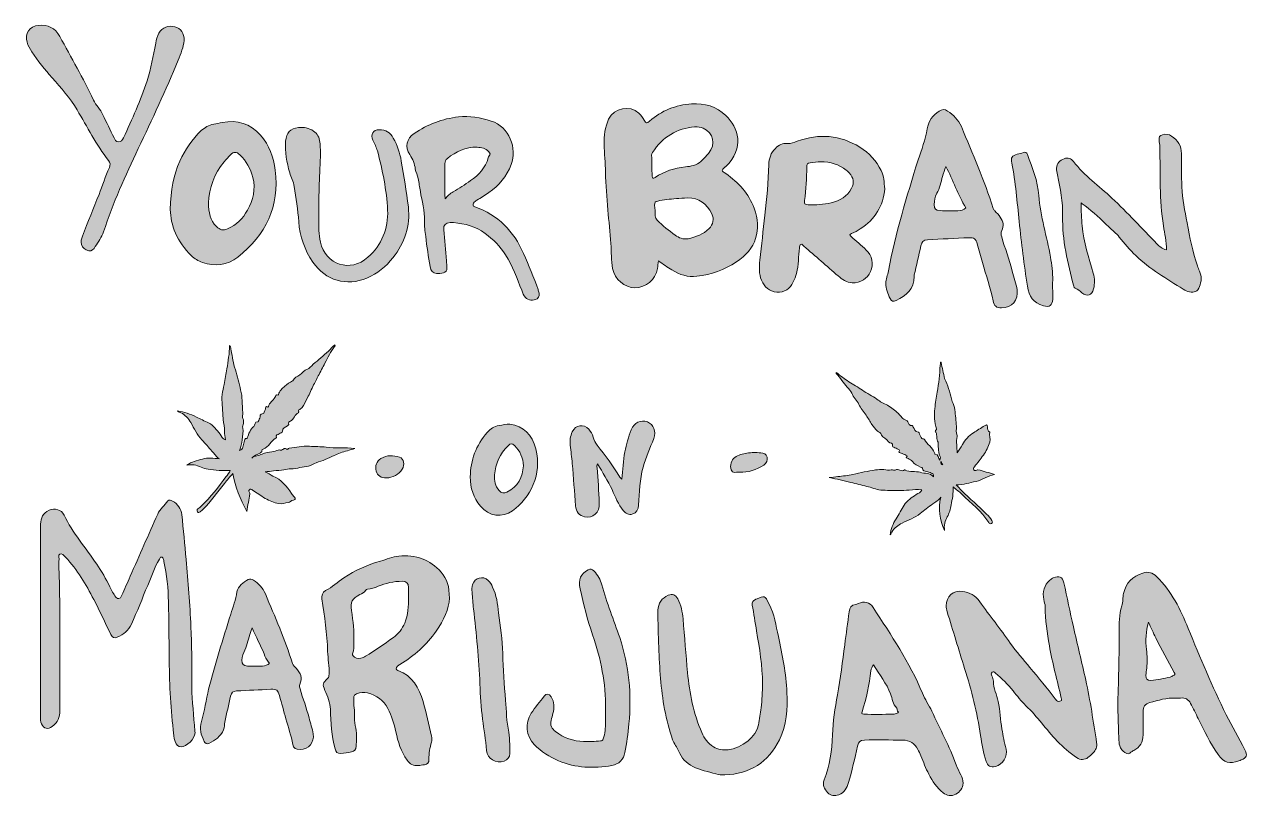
# Model space of a CAD drawing. Extents: x 449 to 1464, y -1300 to -659.
import ezdxf

# ---------------------------------------------------------------- set-up
doc = ezdxf.new("R2010")
doc.units = 0
doc.header["$MEASUREMENT"] = 0
doc.layers.add('katman 1', color=7, linetype='Continuous')

# ---------------------------------------------------------------- blocks, each defined once
blk = doc.blocks.new('block 2')
at = {"layer": 'katman 1', "true_color": 0xf72a1b}
h = blk.add_hatch(color=20, dxfattribs=at)
h.dxf.hatch_style = 2
edge = h.paths.add_edge_path()
edge.add_spline(control_points=[(581.2, -672.4), (580.6, -677.6), (578.6, -683.2), (576.3, -688.7), (565.9, -713.4), (554.7, -737.8), (543.1, -762), (532.4, -784.5), (522.1, -807.2), (514.3, -831), (512.8, -835.6), (509.9, -839.4), (507.3, -843.4), (506.1, -845.3), (504.7, -847.3), (502, -846.8), (499.1, -846.2), (496.9, -844.4), (495.9, -841.5), (495.1, -839.1), (495.9, -836.8), (496.8, -834.6), (501.3, -823.1), (505.9, -811.5), (510.5, -800), (513.4, -792.6), (515.8, -785.1), (519.1, -777.8), (520.1, -775.7), (519.9, -773.6), (518.4, -771.8), (508.1, -758.8), (500.7, -744), (492.3, -729.8), (486.6, -720), (478.9, -711.6), (471.5, -703.2), (465.5, -696.3), (459.7, -689.4), (454.7, -681.7), (453.1, -679.2), (451.6, -676.6), (450.8, -673.7), (448.6, -666.5), (452.8, -660.3), (460.3, -659.7), (468.1, -659), (474, -661.8), (477.9, -668.9), (487.3, -686.4), (497.4, -703.7), (505.9, -721.7), (508, -725.9), (511.6, -729.5), (513.7, -733.9), (516.7, -740.3), (519.9, -746.7), (523, -753.1), (523.8, -754.7), (524.5, -756.5), (526.7, -756.5), (528.9, -756.5), (530, -754.8), (530.8, -753.1), (538, -737.6), (544.9, -722), (550.5, -705.8), (554, -695.6), (555.2, -685), (557.6, -674.6), (558.2, -671.7), (558.6, -668.7), (560.2, -666.1), (562.8, -661.6), (568.3, -659.5), (573.5, -660.9), (578.3, -662.3), (581.2, -666.2), (581.2, -672.4)], knot_values=[0, 0, 0, 0, 1, 1, 1, 2, 2, 2, 3, 3, 3, 4, 4, 4, 5, 5, 5, 6, 6, 6, 7, 7, 7, 8, 8, 8, 9, 9, 9, 10, 10, 10, 11, 11, 11, 12, 12, 12, 13, 13, 13, 14, 14, 14, 15, 15, 15, 16, 16, 16, 17, 17, 17, 18, 18, 18, 19, 19, 19, 20, 20, 20, 21, 21, 21, 22, 22, 22, 23, 23, 23, 24, 24, 24, 25, 25, 25, 26, 26, 26, 26], degree=3, periodic=1)
at = {"layer": 'katman 1', "true_color": 0x284ec8}
h = blk.add_hatch(color=152, dxfattribs=at)
h.dxf.hatch_style = 2
edge = h.paths.add_edge_path()
edge.add_spline(control_points=[(1054.5, -811.5), (1049.7, -799.4), (1041.5, -790.1), (1030.8, -782.8), (1027.1, -780.3), (1027, -780.4), (1030.4, -777.2), (1030.5, -777.1), (1030.6, -777), (1030.8, -776.9), (1046.8, -761.7), (1041.2, -744.3), (1031, -734.6), (1023, -726.9), (1013.2, -724.2), (1002.5, -724.9), (989.3, -725.7), (977.6, -730.5), (967.5, -739.2), (965.1, -741.4), (964.7, -741.3), (963.2, -738.5), (962.1, -736.3), (960.5, -734.4), (958.6, -732.7), (951.1, -725.6), (938.1, -728.1), (933.6, -737.5), (930.5, -744.2), (929.7, -751.3), (929.9, -758.5), (930.1, -766.2), (930.8, -773.9), (931, -781.6), (931.2, -792.1), (932.3, -802.6), (933, -813), (933.7, -822.3), (934.8, -831.6), (935.4, -840.9), (935.9, -847.8), (935.6, -854.8), (936.9, -861.6), (938.6, -870.6), (946.9, -877.6), (955.3, -877.5), (964.9, -877.4), (972.3, -871.1), (974.2, -861.5), (974.6, -859.5), (974.2, -857.4), (975.1, -855.3), (978.8, -857.8), (982.3, -860.4), (986, -862.7), (992.4, -866.8), (999.4, -868.8), (1006.9, -868), (1018.8, -866.7), (1029.7, -862.4), (1039.7, -856.1), (1055.7, -845.9), (1061.3, -829), (1054.5, -811.5)], knot_values=[0, 0, 0, 0, 1, 1, 1, 2, 2, 2, 3, 3, 3, 4, 4, 4, 5, 5, 5, 6, 6, 6, 7, 7, 7, 8, 8, 8, 9, 9, 9, 10, 10, 10, 11, 11, 11, 12, 12, 12, 13, 13, 13, 14, 14, 14, 15, 15, 15, 16, 16, 16, 17, 17, 17, 18, 18, 18, 19, 19, 19, 20, 20, 20, 21, 21, 21, 21], degree=3, periodic=1)
edge = h.paths.add_edge_path()
edge.add_spline(control_points=[(969.7, -784.9), (969.5, -779), (969.4, -773.2), (969.3, -767.4), (969.3, -766.7), (969.6, -765.9), (970, -765.3), (978.3, -752.2), (990.4, -745.2), (1005, -743.9), (1007.9, -743.9), (1010, -744.3), (1012, -745.1), (1020.7, -748.7), (1022.9, -758.5), (1016.5, -766.1), (1014.5, -768.5), (1012.3, -770.6), (1010.1, -772.7), (1006.5, -776), (1001.9, -776.7), (997.3, -777.2), (988.2, -778.3), (979.7, -780.7), (972.1, -786), (970.6, -787), (969.8, -786.5), (969.7, -784.9)], knot_values=[0, 0, 0, 0, 1, 1, 1, 2, 2, 2, 3, 3, 3, 4, 4, 4, 5, 5, 5, 6, 6, 6, 7, 7, 7, 8, 8, 8, 9, 9, 9, 9], degree=3, periodic=1)
edge = h.paths.add_edge_path()
edge.add_spline(control_points=[(1017, -828.4), (1012.2, -833.2), (1006, -835.4), (999.5, -836.8), (995.5, -837.6), (991.9, -836.1), (988.7, -833.8), (983.5, -830), (978.5, -826), (973.9, -821.5), (972.9, -820.4), (972.3, -819.3), (972.3, -817.8), (972.2, -814.9), (972.1, -811.9), (971.8, -808.9), (971.5, -806.7), (972.5, -806), (974.3, -805.6), (979.4, -804.5), (984.6, -804), (989.8, -803.5), (992.7, -803.3), (995.6, -803.2), (999.3, -802.9), (1008.3, -803), (1015.1, -807.6), (1019.3, -816.2), (1021.3, -820.3), (1020.4, -825.1), (1017, -828.4)], knot_values=[0, 0, 0, 0, 1, 1, 1, 2, 2, 2, 3, 3, 3, 4, 4, 4, 5, 5, 5, 6, 6, 6, 7, 7, 7, 8, 8, 8, 9, 9, 9, 10, 10, 10, 10], degree=3, periodic=1)
h = blk.add_hatch(color=152, dxfattribs=at)
h.dxf.hatch_style = 2
edge = h.paths.add_edge_path()
edge.add_spline(control_points=[(1272.7, -879.2), (1271.9, -873.9), (1269.9, -868.9), (1268.6, -863.7), (1266.3, -854), (1262.6, -844.8), (1259.9, -835.2), (1259.4, -833.5), (1259.2, -831.9), (1260, -830.1), (1261.9, -826.2), (1261.3, -822.4), (1258.7, -819), (1257.4, -817.1), (1255.8, -815.4), (1254.3, -813.7), (1253.7, -813), (1253.2, -812.5), (1252.9, -811.6), (1245.4, -788.5), (1235.9, -766.2), (1226.4, -743.8), (1223.9, -738.1), (1219.9, -734.1), (1215, -730.8), (1212.7, -729.2), (1210.4, -729.3), (1208, -730.9), (1202.7, -734.5), (1199.1, -738.9), (1198.1, -745.7), (1196.8, -754.5), (1193.2, -762.9), (1190.5, -771.4), (1181.1, -801.8), (1171.8, -832.2), (1165.9, -863.5), (1165.2, -867), (1163.7, -870.5), (1163.7, -873.9), (1163.8, -878.2), (1165.2, -882.5), (1167.2, -886.5), (1168.4, -888.8), (1170, -889.4), (1172.3, -888.2), (1180.4, -883.9), (1187.4, -878.7), (1187.1, -868.2), (1187.1, -867.8), (1187.2, -867.4), (1187.3, -866.9), (1189.1, -858.9), (1190.9, -850.8), (1192.8, -842.7), (1193.5, -839.3), (1194.9, -837.9), (1198.4, -837.7), (1209.8, -837.1), (1221.3, -836.5), (1232.7, -836), (1236.9, -835.8), (1238.4, -836.9), (1239.6, -841), (1241.2, -846.1), (1242.6, -851.3), (1244, -856.5), (1246.8, -867.2), (1250.6, -877.6), (1252.8, -888.4), (1253.7, -892.7), (1255.4, -894.2), (1259.8, -894.3), (1268.3, -894.4), (1273.9, -887.7), (1272.7, -879.2)], knot_values=[0, 0, 0, 0, 1, 1, 1, 2, 2, 2, 3, 3, 3, 4, 4, 4, 5, 5, 5, 6, 6, 6, 7, 7, 7, 8, 8, 8, 9, 9, 9, 10, 10, 10, 11, 11, 11, 12, 12, 12, 13, 13, 13, 14, 14, 14, 15, 15, 15, 16, 16, 16, 17, 17, 17, 18, 18, 18, 19, 19, 19, 20, 20, 20, 21, 21, 21, 22, 22, 22, 23, 23, 23, 24, 24, 24, 25, 25, 25, 25], degree=3, periodic=1)
edge = h.paths.add_edge_path()
edge.add_spline(control_points=[(1223.6, -813.7), (1218.7, -813.8), (1213.7, -813.8), (1208.8, -813.5), (1204.7, -813.3), (1203.9, -812.3), (1203.9, -808.3), (1204, -805.1), (1204.2, -802.1), (1206.1, -799.1), (1208.8, -795), (1209.3, -789.8), (1210.8, -785.1), (1211.6, -782.5), (1212.4, -779.9), (1213.4, -776.8), (1219.7, -788.3), (1223.6, -800.3), (1230.1, -811.3), (1228.3, -812.8), (1226, -813.6), (1223.6, -813.7)], knot_values=[0, 0, 0, 0, 1, 1, 1, 2, 2, 2, 3, 3, 3, 4, 4, 4, 5, 5, 5, 6, 6, 6, 7, 7, 7, 7], degree=3, periodic=1)
at = {"layer": 'katman 1', "true_color": 0xf72a1b}
h = blk.add_hatch(color=20, dxfattribs=at)
h.dxf.hatch_style = 2
edge = h.paths.add_edge_path()
edge.add_spline(control_points=[(656.7, -779.9), (655.3, -769.2), (652, -759.2), (644.6, -750.8), (636, -741), (625.2, -738.1), (612.8, -740.3), (610.4, -740.7), (608.1, -741.4), (605.7, -741.8), (601.7, -742.5), (598.3, -744.3), (595.4, -747.1), (587.6, -754.3), (582, -763), (577.6, -772.5), (572.4, -784.1), (570, -796.2), (569.7, -812.6), (569.8, -825.3), (575.3, -839.5), (587.2, -850.9), (589.9, -853.4), (592.9, -855.3), (596.4, -856.5), (606.9, -859.8), (616.9, -859.1), (625.7, -852), (648.9, -833.6), (660.7, -810.1), (656.7, -779.9)], knot_values=[0, 0, 0, 0, 1, 1, 1, 2, 2, 2, 3, 3, 3, 4, 4, 4, 5, 5, 5, 6, 6, 6, 7, 7, 7, 8, 8, 8, 9, 9, 9, 10, 10, 10, 10], degree=3, periodic=1)
edge = h.paths.add_edge_path()
edge.add_spline(control_points=[(633.7, -813.1), (630, -820), (624.7, -825.6), (617.2, -828.6), (613.4, -830.2), (610.9, -829.6), (608, -826.7), (602.8, -821.6), (601.4, -815.1), (601.3, -806.9), (602.3, -795.1), (605.4, -782.9), (614.5, -772.9), (616.3, -771), (617.8, -769), (619.6, -767.1), (622.3, -764.4), (624.5, -764.5), (627.4, -767.1), (633, -772.3), (636.3, -778.8), (638.2, -786), (640.8, -795.7), (638.3, -804.6), (633.7, -813.1)], knot_values=[0, 0, 0, 0, 1, 1, 1, 2, 2, 2, 3, 3, 3, 4, 4, 4, 5, 5, 5, 6, 6, 6, 7, 7, 7, 8, 8, 8, 8], degree=3, periodic=1)
h = blk.add_hatch(color=20, dxfattribs=at)
h.dxf.hatch_style = 2
edge = h.paths.add_edge_path()
edge.add_spline(control_points=[(875.2, -879.5), (875.2, -879.3), (875.1, -879.1), (875.1, -879), (871.4, -868.8), (867.2, -858.9), (862.9, -849.1), (854.8, -830.6), (841.9, -817), (822.6, -810.3), (820.6, -809.6), (820.8, -808.5), (821.5, -807.2), (822.1, -806.1), (823.2, -805.5), (824.2, -804.9), (827.5, -802.8), (830.9, -800.7), (834.2, -798.5), (842.8, -792.7), (848.9, -784.9), (852.7, -775.2), (857.8, -762.1), (851.1, -743.7), (836.1, -739.1), (827.1, -736.3), (818.2, -734.6), (808.9, -735.7), (795.5, -737.2), (783.4, -742), (772.2, -749.4), (765.7, -753.7), (764.2, -760.6), (768.5, -767), (771.1, -770.8), (772.6, -774.7), (773.1, -779.2), (773.4, -781.8), (775.2, -784.1), (775.5, -786.9), (776, -790.5), (776.8, -794), (777.3, -797.5), (778.5, -805.6), (781, -813.6), (780.8, -822.1), (780.4, -826.2), (781.1, -830.6), (781.7, -834.9), (782.7, -843.3), (783.9, -851.7), (785.4, -860), (786.1, -863.7), (787.7, -865.3), (790.8, -865.6), (792.6, -865.8), (794.5, -865.7), (796.4, -865.2), (798.3, -864.6), (799.4, -863.3), (799.4, -861.2), (799.3, -859.2), (799.1, -857.1), (798.9, -855.1), (798.2, -846.5), (797.4, -837.9), (796.7, -829.3), (796.4, -825.5), (798.2, -823.5), (802, -823.3), (803, -823.2), (803.9, -823.3), (804.8, -823.4), (814.3, -824.4), (823.1, -826.5), (831, -832.4), (837.8, -837.5), (843.6, -843.1), (848.1, -850.3), (853.8, -859.5), (857.6, -869.6), (861.4, -879.6), (862.2, -881.7), (863, -883.8), (864.5, -885.5), (866.9, -888), (871, -888.5), (874.2, -886.6), (876.4, -885.2), (876.6, -883.4), (875.2, -879.5)], knot_values=[0, 0, 0, 0, 1, 1, 1, 2, 2, 2, 3, 3, 3, 4, 4, 4, 5, 5, 5, 6, 6, 6, 7, 7, 7, 8, 8, 8, 9, 9, 9, 10, 10, 10, 11, 11, 11, 12, 12, 12, 13, 13, 13, 14, 14, 14, 15, 15, 15, 16, 16, 16, 17, 17, 17, 18, 18, 18, 19, 19, 19, 20, 20, 20, 21, 21, 21, 22, 22, 22, 23, 23, 23, 24, 24, 24, 25, 25, 25, 26, 26, 26, 27, 27, 27, 28, 28, 28, 29, 29, 29, 30, 30, 30, 30], degree=3, periodic=1)
edge = h.paths.add_edge_path()
edge.add_spline(control_points=[(804.5, -797.9), (802, -799.5), (799.4, -801), (798, -803.8), (797.1, -794), (797.6, -784.2), (797.7, -774.5), (797.7, -772.8), (798.3, -771.3), (799.7, -770.2), (806.9, -764.5), (814.8, -760.3), (824.4, -760.9), (828, -761.1), (831.5, -761.8), (834.2, -764.6), (835.1, -765.7), (835.6, -766.7), (834.5, -768), (834.1, -768.4), (833.8, -769), (833.7, -769.6), (831.3, -777.9), (825.8, -783.8), (818.9, -788.6), (814.3, -791.9), (809.5, -795), (804.5, -797.9)], knot_values=[0, 0, 0, 0, 1, 1, 1, 2, 2, 2, 3, 3, 3, 4, 4, 4, 5, 5, 5, 6, 6, 6, 7, 7, 7, 8, 8, 8, 9, 9, 9, 9], degree=3, periodic=1)
h = blk.add_hatch(color=20, dxfattribs=at)
h.dxf.hatch_style = 2
edge = h.paths.add_edge_path()
edge.add_spline(control_points=[(694.4, -768.9), (693.4, -786), (692.9, -803.1), (692.9, -820.2), (692.9, -826.7), (692.8, -833.2), (694.3, -839.6), (698.5, -858.5), (719.4, -865.2), (733.8, -852.2), (745.3, -841.8), (750.8, -828.4), (750.1, -813.1), (749.3, -796.4), (745.9, -780), (741.6, -763.9), (740.8, -760.8), (739.2, -757.9), (737.8, -754.9), (735.6, -750.4), (738, -746.4), (743.1, -746.3), (748.5, -746.1), (752.2, -748.8), (754.8, -753.3), (758.1, -759.2), (760.3, -765.5), (761.4, -772.3), (763.4, -784.9), (765.9, -797.5), (767.3, -810.3), (769.1, -826.2), (764.2, -840.1), (754.5, -852.6), (748.8, -860), (741.6, -865.8), (732.9, -869.5), (716.1, -876.6), (698.5, -871.4), (688.1, -856.4), (681.1, -846.2), (677.2, -835), (676.3, -822.7), (675.7, -812.8), (674, -803.1), (672.5, -793.4), (671.9, -789.5), (670, -785.8), (668.8, -782), (666.3, -773.5), (664.8, -764.8), (665.4, -755.9), (666, -748.7), (669, -745.5), (676.2, -744.6), (680.6, -744.1), (684.8, -744.9), (688.5, -747.4), (691.8, -749.6), (693.5, -752.7), (693.9, -756.6), (694.3, -760.7), (694.4, -764.8), (694.4, -768.9)], knot_values=[0, 0, 0, 0, 1, 1, 1, 2, 2, 2, 3, 3, 3, 4, 4, 4, 5, 5, 5, 6, 6, 6, 7, 7, 7, 8, 8, 8, 9, 9, 9, 10, 10, 10, 11, 11, 11, 12, 12, 12, 13, 13, 13, 14, 14, 14, 15, 15, 15, 16, 16, 16, 17, 17, 17, 18, 18, 18, 19, 19, 19, 20, 20, 20, 21, 21, 21, 21], degree=3, periodic=1)
at = {"layer": 'katman 1', "true_color": 0x284ec8}
h = blk.add_hatch(color=152, dxfattribs=at)
h.dxf.hatch_style = 2
edge = h.paths.add_edge_path()
edge.add_spline(control_points=[(1147.5, -846.2), (1143.3, -842.4), (1139.1, -838.6), (1134.8, -834.9), (1133.5, -833.7), (1133.6, -833.1), (1135.3, -832.5), (1137.8, -831.5), (1140.2, -830.2), (1142.5, -828.7), (1154.7, -820.7), (1161.7, -809.5), (1162.8, -795.4), (1162.3, -789.9), (1162.1, -784.9), (1159.9, -780.3), (1155.8, -772.1), (1149.8, -765.6), (1142.1, -760.8), (1125.7, -750.6), (1108.3, -749.4), (1090.2, -755.9), (1087.6, -756.9), (1084.9, -758), (1082.1, -757.7), (1078, -757.4), (1074.7, -759), (1072, -761.8), (1068.2, -765.6), (1066.7, -770.4), (1066.5, -775.5), (1066.1, -789.5), (1065.1, -803.4), (1063.3, -817.2), (1061.6, -829.7), (1060.8, -842.2), (1059.2, -854.7), (1058.5, -860.4), (1058.3, -865.9), (1060.5, -871.3), (1062.9, -876.9), (1066.8, -880.7), (1073.2, -881.1), (1079.6, -881.5), (1084.1, -878.5), (1086.9, -872.7), (1088, -870.4), (1088.9, -868.1), (1089.6, -865.6), (1091.3, -858.6), (1091.1, -851.5), (1092.1, -844.4), (1092.2, -843.3), (1092.1, -842), (1093.2, -841.5), (1094.2, -841), (1094.9, -842.3), (1095.7, -843), (1105.2, -851.2), (1114.6, -859.5), (1124.1, -867.7), (1127.5, -870.6), (1131.2, -873.1), (1135.9, -873.4), (1142.5, -873.7), (1148.6, -869.9), (1151.1, -864.1), (1153.8, -857.9), (1152.4, -850.7), (1147.5, -846.2)], knot_values=[0, 0, 0, 0, 1, 1, 1, 2, 2, 2, 3, 3, 3, 4, 4, 4, 5, 5, 5, 6, 6, 6, 7, 7, 7, 8, 8, 8, 9, 9, 9, 10, 10, 10, 11, 11, 11, 12, 12, 12, 13, 13, 13, 14, 14, 14, 15, 15, 15, 16, 16, 16, 17, 17, 17, 18, 18, 18, 19, 19, 19, 20, 20, 20, 21, 21, 21, 22, 22, 22, 23, 23, 23, 23], degree=3, periodic=1)
edge = h.paths.add_edge_path()
edge.add_spline(control_points=[(1118.3, -807), (1112.1, -808.4), (1105.7, -809), (1099.2, -808.6), (1096.3, -808.4), (1095.9, -808), (1096.3, -805.2), (1097.5, -795.9), (1098.2, -786.5), (1098, -777.1), (1097.9, -774.9), (1098.7, -774), (1100.8, -773.8), (1103.8, -773.4), (1106.7, -772.9), (1109.7, -773), (1117.6, -772.8), (1124.7, -775), (1130.9, -780), (1131.7, -780.6), (1132.5, -781.3), (1133.2, -782), (1137.4, -786.9), (1137.6, -790), (1135.2, -794.8), (1131.7, -801.8), (1125.6, -805.3), (1118.3, -807)], knot_values=[0, 0, 0, 0, 1, 1, 1, 2, 2, 2, 3, 3, 3, 4, 4, 4, 5, 5, 5, 6, 6, 6, 7, 7, 7, 8, 8, 8, 9, 9, 9, 9], degree=3, periodic=1)
h = blk.add_hatch(color=152, dxfattribs=at)
h.dxf.hatch_style = 2
edge = h.paths.add_edge_path()
edge.add_spline(control_points=[(1396.6, -846.1), (1396.8, -839.1), (1395.1, -832.6), (1394.1, -826.1), (1392.6, -815.4), (1391.8, -804.6), (1391.6, -793.8), (1391.4, -782.8), (1391.4, -771.8), (1391.2, -760.7), (1391.1, -758.8), (1390.7, -756.8), (1390.5, -754.9), (1390.2, -752.6), (1391.2, -751.2), (1393.4, -750.5), (1396.2, -749.6), (1398.7, -750.2), (1401, -751.6), (1406.4, -755), (1409.1, -759.8), (1409.1, -766.2), (1409.2, -775.3), (1409.1, -784.5), (1409.5, -793.7), (1409.9, -803.8), (1411.9, -813.7), (1413.8, -823.6), (1416.1, -835.7), (1418.3, -847.8), (1422.4, -859.4), (1423, -860.9), (1423.4, -862.4), (1424.1, -863.7), (1426.3, -868), (1425.7, -872.4), (1424.1, -876.6), (1422.6, -880.6), (1419.8, -881.9), (1415.7, -880.9), (1413.9, -880.5), (1412.2, -879.7), (1410.6, -878.7), (1396.9, -870.2), (1383, -862.1), (1371.3, -850.8), (1366.3, -846.1), (1361.7, -840.9), (1357.5, -835.4), (1355, -832.2), (1351.7, -829.8), (1348.8, -827), (1342.4, -820.9), (1336.1, -814.7), (1329.1, -809.4), (1328.1, -808.7), (1327.2, -808.1), (1325.9, -807.1), (1325.7, -813.8), (1326.2, -820), (1326.7, -826.2), (1327.7, -839.7), (1332.3, -852.4), (1335.9, -865.3), (1337.1, -869.7), (1337.3, -874.1), (1336.2, -878.5), (1334.8, -884), (1330.9, -885.2), (1326.5, -881.6), (1324.8, -880.2), (1323.1, -878.7), (1321, -877.9), (1320.2, -877.6), (1319.9, -877), (1319.7, -876.2), (1314.7, -857), (1310, -837.8), (1310.5, -817.9), (1310.7, -806.3), (1308.6, -795.1), (1306.2, -783.9), (1305.8, -782), (1305.4, -780.2), (1305.4, -778.3), (1305.5, -774.1), (1308.1, -771.8), (1311.7, -770.4), (1314.8, -769.1), (1317.6, -770.3), (1319.5, -772.7), (1328.5, -784.5), (1340.7, -793), (1351.4, -803.1), (1364.3, -815.2), (1376.4, -828.2), (1388.7, -841), (1390.9, -843.4), (1393.3, -845.1), (1396.6, -846.1)], knot_values=[0, 0, 0, 0, 1, 1, 1, 2, 2, 2, 3, 3, 3, 4, 4, 4, 5, 5, 5, 6, 6, 6, 7, 7, 7, 8, 8, 8, 9, 9, 9, 10, 10, 10, 11, 11, 11, 12, 12, 12, 13, 13, 13, 14, 14, 14, 15, 15, 15, 16, 16, 16, 17, 17, 17, 18, 18, 18, 19, 19, 19, 20, 20, 20, 21, 21, 21, 22, 22, 22, 23, 23, 23, 24, 24, 24, 25, 25, 25, 26, 26, 26, 27, 27, 27, 28, 28, 28, 29, 29, 29, 30, 30, 30, 31, 31, 31, 32, 32, 32, 33, 33, 33, 33], degree=3, periodic=1)
h = blk.add_hatch(color=152, dxfattribs=at)
h.dxf.hatch_style = 2
edge = h.paths.add_edge_path()
edge.add_spline(control_points=[(1302.3, -871.6), (1301.8, -875.5), (1302.4, -880.3), (1302.4, -885), (1302.3, -885.7), (1302.3, -886.4), (1302.3, -887.1), (1301.9, -892.5), (1299.8, -893.9), (1294.5, -892.4), (1286.2, -890.1), (1282.4, -884.6), (1281.2, -876.2), (1278.6, -858.4), (1276.3, -840.5), (1274.4, -822.6), (1272.7, -806.3), (1271.5, -790.1), (1268.2, -774), (1267.3, -769.6), (1268.6, -767.9), (1272.8, -766.7), (1274.6, -766.3), (1276.3, -765.8), (1278, -765.3), (1279.7, -764.7), (1280.6, -765.4), (1281.2, -766.9), (1285.6, -777.9), (1289.7, -788.9), (1290.7, -800.8), (1292.1, -818.2), (1297.4, -835), (1300.4, -852.1), (1301.5, -858.3), (1302.3, -864.4), (1302.3, -871.6)], knot_values=[0, 0, 0, 0, 1, 1, 1, 2, 2, 2, 3, 3, 3, 4, 4, 4, 5, 5, 5, 6, 6, 6, 7, 7, 7, 8, 8, 8, 9, 9, 9, 10, 10, 10, 11, 11, 11, 12, 12, 12, 12], degree=3, periodic=1)
at = {"layer": 'katman 1', "true_color": 0x42fe0f}
h = blk.add_hatch(color=80, dxfattribs=at)
h.dxf.hatch_style = 2
edge = h.paths.add_edge_path()
edge.add_spline(control_points=[(633.2, -1063.1), (628.1, -1052.7), (623.3, -1043), (621.7, -1031.8), (619, -1034.4), (616.9, -1037.2), (614.6, -1040), (608.7, -1047.1), (603.5, -1054.8), (597, -1061.4), (596.3, -1062.2), (595.4, -1062.9), (594.4, -1063.5), (593.7, -1063.9), (592.8, -1064.4), (592.2, -1063.5), (591.6, -1062.6), (591.8, -1061.6), (592.6, -1060.9), (593.6, -1060.1), (594.7, -1059.5), (595.6, -1058.6), (603.3, -1051.3), (609.6, -1042.9), (615.9, -1034.4), (617.1, -1032.8), (618.6, -1031.4), (619.5, -1029.1), (613.2, -1029.7), (607.1, -1028.9), (601.1, -1028.1), (599, -1027.9), (597.1, -1027.3), (595.2, -1026.4), (591.5, -1024.7), (587.6, -1023.7), (583.5, -1024.9), (587.2, -1021.8), (591.9, -1020.9), (596.3, -1019.7), (601, -1018.4), (605.6, -1019.2), (610.5, -1019.5), (607.8, -1017.9), (606.2, -1015.4), (604.3, -1013.2), (601.6, -1010), (598.8, -1006.9), (595.9, -1003.8), (591.9, -999.6), (589.6, -994.3), (586.7, -989.4), (584.7, -985.9), (582.1, -983.1), (578.4, -981.3), (577.6, -981), (576.6, -980.8), (575.8, -979.8), (581.4, -980.7), (586.4, -982.2), (591.3, -984.8), (594.6, -986.6), (598.1, -988), (601.5, -989.6), (605.8, -991.7), (608.1, -995.6), (611.1, -999), (612.5, -1000.6), (612.9, -1003), (615.6, -1003.7), (615.2, -1001.3), (614.6, -999), (614.7, -996.8), (614.8, -993.4), (613.9, -990.2), (613.6, -987), (613.2, -983), (613.1, -979.1), (612.8, -975.2), (612.6, -972.1), (612.3, -969), (612.7, -966), (613.1, -963.3), (613.9, -960.6), (614.4, -957.9), (615.1, -953.5), (616, -949.1), (616.7, -944.7), (617.7, -938.4), (618.8, -932.2), (618.9, -925.5), (620.1, -926.8), (619.9, -928.3), (620.2, -929.6), (621.3, -934.9), (621.9, -940.3), (623.7, -945.5), (625.6, -951), (626.6, -956.7), (628.1, -962.3), (628.9, -965.2), (629.2, -968), (629.3, -971), (629.6, -974.4), (629.4, -977.9), (629.9, -981.2), (630.2, -983), (629.1, -985), (629.8, -986), (631.7, -988.8), (629.3, -991.3), (629.8, -994.1), (630.4, -997), (629.8, -1000.6), (629.3, -1003.8), (628.9, -1006.8), (628.3, -1009.6), (627.1, -1012.6), (628.9, -1012.2), (629.5, -1011.1), (629.9, -1009.8), (630.4, -1008.4), (630.5, -1006.8), (631.1, -1005.4), (631.6, -1004.3), (630.9, -1002.2), (633.3, -1002.6), (633.4, -1002.7), (633.6, -1002.4), (633.6, -1002.2), (634.7, -998.6), (636, -995.1), (639, -992.6), (640.3, -991.5), (639.3, -988.3), (642.5, -988.8), (642.8, -988.8), (643.3, -986.7), (643.9, -985.7), (644.7, -984.4), (643.5, -981.9), (646.7, -982), (647.6, -982.1), (647.9, -979.6), (648.6, -978.3), (649, -977.5), (648.4, -975.2), (650.7, -976.6), (650.7, -976.6), (651.1, -976.3), (651.2, -976.2), (652, -972.9), (654.9, -971.2), (656.6, -968.6), (657.1, -967.8), (656.9, -965.3), (659.2, -966.6), (659.2, -966.6), (659.5, -966.4), (659.5, -966.2), (660.2, -963), (662.7, -961.2), (664.9, -959.2), (666.7, -957.5), (668.7, -956), (671.1, -954.9), (671.2, -954.9), (671.5, -954.9), (671.5, -954.8), (672.4, -952), (675.3, -951.3), (677.2, -949.8), (679.1, -948.3), (680.5, -945.9), (683.5, -945.2), (685.1, -944.8), (686.7, -942.4), (688.4, -941), (692.6, -937.5), (696.7, -933.7), (701, -930.1), (702.9, -928.5), (704.2, -926.1), (706.4, -924.8), (706.8, -925.5), (706.3, -925.9), (706, -926.3), (702.9, -930.6), (700.5, -935.3), (698.1, -940.1), (696.2, -943.6), (694.4, -947.2), (692.5, -950.7), (691.3, -952.6), (690.6, -955), (689.4, -956.9), (687.4, -960.4), (686.1, -964.1), (684.2, -967.6), (682.8, -970.1), (681.9, -972.8), (680.2, -975.2), (679.5, -976.3), (679, -977.4), (677.8, -978.1), (676.9, -978.6), (675.7, -979), (676.3, -980.5), (676.3, -980.7), (676.1, -981.1), (676, -981.2), (673, -982.8), (672.3, -986.5), (669.5, -988.2), (668.5, -988.8), (667.3, -989.3), (668, -991), (668.2, -991.6), (667.3, -991.8), (666.9, -992.2), (665.3, -993.5), (662.8, -993.8), (662.8, -996.8), (662.8, -997.7), (661, -998.1), (660, -998.7), (659, -999.5), (657, -999.6), (657.8, -1001.7), (657.8, -1001.8), (657.6, -1002.2), (657.4, -1002.3), (653.2, -1004.6), (651.5, -1009.7), (646.8, -1011.4), (646.3, -1011.6), (645.5, -1011.9), (645.6, -1012.8), (645.8, -1014.1), (644.8, -1014.3), (644, -1014.8), (641.8, -1016.1), (639.2, -1016.8), (637.3, -1018.9), (639.8, -1016.6), (643.2, -1017.1), (646, -1015.5), (648.5, -1014.2), (651.5, -1014.1), (654.1, -1013.7), (656, -1013.5), (657.6, -1012.9), (659.2, -1012.2), (660.4, -1011.6), (661.6, -1013), (662.9, -1011.9), (663.6, -1011.4), (664.9, -1009.8), (666.3, -1011.6), (666.7, -1012.2), (667.5, -1010.7), (668.4, -1010.6), (674, -1010.1), (679.5, -1008.6), (685.2, -1009.1), (689.8, -1009.5), (694.5, -1009.3), (699, -1009.8), (706.9, -1010.8), (714.7, -1010.1), (723, -1010.8), (718.7, -1012.4), (714.7, -1013.2), (710.9, -1014.6), (709.1, -1015.2), (707.4, -1015.8), (705.7, -1016.7), (701, -1019.4), (695.8, -1021), (690.8, -1022.8), (688.7, -1023.6), (686.9, -1025.2), (684.5, -1025.5), (679.6, -1026), (675, -1027.7), (669.9, -1027.8), (668.1, -1027.9), (665.8, -1028), (664, -1028.6), (661.2, -1029.6), (658.3, -1028.7), (655.5, -1029.4), (653.3, -1029.9), (650.8, -1029.9), (648.4, -1030.4), (650.8, -1031.3), (652.7, -1032.9), (654.9, -1033.8), (662, -1036.6), (666.2, -1042.4), (670.4, -1048.3), (671.1, -1049.3), (671.9, -1050.3), (672.7, -1051.3), (673.8, -1052.6), (673.7, -1053.4), (671.9, -1053.7), (670.3, -1054), (668.6, -1055.7), (667.7, -1055.7), (665, -1055.9), (662.4, -1057.2), (659.7, -1056.6), (655.7, -1055.8), (652, -1054.6), (648.4, -1052.3), (644.8, -1050.1), (641.4, -1047.8), (637.9, -1045.4), (637.2, -1044.9), (636.2, -1044.4), (635.3, -1045.2), (634.7, -1045.8), (634.8, -1046.7), (635.4, -1047.5), (635.6, -1047.8), (635.8, -1048.3), (635.7, -1048.7), (634.9, -1053.3), (634.1, -1057.9), (633.2, -1063.1)], knot_values=[0, 0, 0, 0, 1, 1, 1, 2, 2, 2, 3, 3, 3, 4, 4, 4, 5, 5, 5, 6, 6, 6, 7, 7, 7, 8, 8, 8, 9, 9, 9, 10, 10, 10, 11, 11, 11, 12, 12, 12, 13, 13, 13, 14, 14, 14, 15, 15, 15, 16, 16, 16, 17, 17, 17, 18, 18, 18, 19, 19, 19, 20, 20, 20, 21, 21, 21, 22, 22, 22, 23, 23, 23, 24, 24, 24, 25, 25, 25, 26, 26, 26, 27, 27, 27, 28, 28, 28, 29, 29, 29, 30, 30, 30, 31, 31, 31, 32, 32, 32, 33, 33, 33, 34, 34, 34, 35, 35, 35, 36, 36, 36, 37, 37, 37, 38, 38, 38, 39, 39, 39, 40, 40, 40, 41, 41, 41, 42, 42, 42, 43, 43, 43, 44, 44, 44, 45, 45, 45, 46, 46, 46, 47, 47, 47, 48, 48, 48, 49, 49, 49, 50, 50, 50, 51, 51, 51, 52, 52, 52, 53, 53, 53, 54, 54, 54, 55, 55, 55, 56, 56, 56, 57, 57, 57, 58, 58, 58, 59, 59, 59, 60, 60, 60, 61, 61, 61, 62, 62, 62, 63, 63, 63, 64, 64, 64, 65, 65, 65, 66, 66, 66, 67, 67, 67, 68, 68, 68, 69, 69, 69, 70, 70, 70, 71, 71, 71, 72, 72, 72, 73, 73, 73, 74, 74, 74, 75, 75, 75, 76, 76, 76, 77, 77, 77, 78, 78, 78, 79, 79, 79, 80, 80, 80, 81, 81, 81, 82, 82, 82, 83, 83, 83, 84, 84, 84, 85, 85, 85, 86, 86, 86, 87, 87, 87, 88, 88, 88, 89, 89, 89, 90, 90, 90, 91, 91, 91, 92, 92, 92, 93, 93, 93, 94, 94, 94, 95, 95, 95, 96, 96, 96, 97, 97, 97, 98, 98, 98, 99, 99, 99, 100, 100, 100, 101, 101, 101, 102, 102, 102, 103, 103, 103, 104, 104, 104, 105, 105, 105, 106, 106, 106, 107, 107, 107, 108, 108, 108, 109, 109, 109, 110, 110, 110, 110], degree=3, periodic=1)
h = blk.add_hatch(color=80, dxfattribs=at)
h.dxf.hatch_style = 2
edge = h.paths.add_edge_path()
edge.add_spline(control_points=[(1209.6, -939.5), (1210.6, -943.9), (1211.5, -948.3), (1212.5, -952.7), (1212.7, -953.5), (1213, -954.3), (1213.4, -955.1), (1216, -960.4), (1217.2, -966.2), (1218.9, -971.8), (1219.6, -974.2), (1221.1, -976.3), (1221.1, -978.8), (1221.2, -983.4), (1222.2, -987.9), (1222.3, -992.5), (1222.3, -995), (1221.9, -997.6), (1222.8, -1000.1), (1222.9, -1000.4), (1223.1, -1000.8), (1223, -1001.1), (1221.7, -1005.5), (1223.1, -1010), (1222.8, -1014.6), (1224.3, -1012.2), (1226, -1010.1), (1227.3, -1007.7), (1229.5, -1003.7), (1232.5, -1000.4), (1236.4, -997.9), (1239.5, -995.9), (1242.6, -994), (1245.7, -992), (1247.1, -991.1), (1247.9, -990.8), (1248.1, -993), (1248.2, -994.6), (1248.3, -996.5), (1250.1, -997.4), (1249.1, -1000.1), (1250.9, -1002.9), (1250, -1005.7), (1248.7, -1009.5), (1247.2, -1013.1), (1244.7, -1016.4), (1242.3, -1019.7), (1239.9, -1022.9), (1237.3, -1026.1), (1236.7, -1026.8), (1236, -1027.7), (1236.7, -1028.6), (1237.4, -1029.5), (1238.3, -1029.3), (1239.2, -1028.8), (1239.5, -1028.6), (1239.9, -1028.6), (1240.2, -1028.6), (1244.8, -1029.8), (1249.4, -1031), (1254, -1032.6), (1248.4, -1033.5), (1243.9, -1037.1), (1238.6, -1038.2), (1233.3, -1039.4), (1228.2, -1041.1), (1222.2, -1041.2), (1223.9, -1043), (1225.1, -1044.5), (1226.5, -1045.8), (1233.4, -1052.3), (1240.5, -1058.9), (1247.4, -1065.4), (1249.1, -1067), (1250.7, -1068.7), (1251.7, -1070.8), (1252.1, -1071.6), (1252.6, -1072.5), (1251.5, -1073.1), (1250.6, -1073.7), (1249.7, -1073.2), (1249.1, -1072.3), (1243.4, -1062.9), (1234.4, -1056.4), (1226.7, -1048.8), (1224.6, -1046.7), (1222.2, -1045), (1219.6, -1042.8), (1219.9, -1048.2), (1218.9, -1053), (1217.9, -1057.8), (1217.3, -1061.3), (1216.5, -1064.6), (1214.7, -1067.7), (1212.7, -1071), (1211.8, -1074.9), (1212.5, -1078.9), (1208.4, -1070.1), (1206.8, -1061.1), (1209.4, -1051.3), (1207.6, -1053.8), (1205, -1055.2), (1202.6, -1057), (1199, -1059.5), (1195.6, -1062.2), (1192.2, -1064.9), (1187.7, -1068.5), (1182.3, -1070.3), (1177.3, -1072.8), (1173.8, -1074.5), (1170.8, -1076.8), (1168.8, -1080.3), (1168.4, -1081.1), (1167.9, -1081.9), (1167.4, -1082.7), (1167.8, -1077.8), (1169.7, -1073.4), (1172.2, -1069.3), (1174.5, -1065.6), (1176.5, -1061.6), (1178.9, -1057.9), (1181.4, -1053.9), (1185.4, -1051.8), (1189, -1049.1), (1190.5, -1047.9), (1193.1, -1047.7), (1193.6, -1045.3), (1190.1, -1044.7), (1186.5, -1045.1), (1183.2, -1045.4), (1180.2, -1045.8), (1177, -1045.7), (1174, -1045.8), (1169.2, -1045.9), (1164.4, -1045.7), (1159.5, -1045.4), (1155.4, -1045.1), (1151.8, -1043.2), (1147.9, -1042.4), (1143.4, -1041.5), (1139, -1040.1), (1134.6, -1039.1), (1128.8, -1037.7), (1122.9, -1036.3), (1116.8, -1035.1), (1119.2, -1034.8), (1121.5, -1034.6), (1123.9, -1034.3), (1128.1, -1033.8), (1132.3, -1033.3), (1136.4, -1032.4), (1142.6, -1031), (1148.9, -1029.8), (1155.2, -1028.7), (1157.3, -1028.4), (1159.8, -1028.4), (1162.1, -1028.5), (1164.1, -1028.6), (1166.2, -1029.1), (1168.2, -1028.7), (1169.4, -1028.5), (1170.9, -1029.2), (1171.5, -1028.8), (1174.1, -1027.3), (1176.7, -1030.9), (1179.2, -1028.7), (1179.3, -1028.7), (1179.5, -1028.7), (1179.7, -1028.8), (1183.7, -1030.9), (1188.3, -1029.5), (1192.3, -1030.7), (1196, -1031.8), (1200.2, -1031.1), (1203.4, -1034.5), (1203.7, -1032.5), (1202.6, -1031.8), (1201.4, -1031.3), (1200.2, -1030.8), (1198.7, -1030.6), (1197.6, -1030), (1196.4, -1029.2), (1193.8, -1030), (1194.2, -1027.2), (1194.2, -1027), (1193, -1026.6), (1192.4, -1026.3), (1190, -1025), (1187.3, -1024.4), (1185.8, -1021.6), (1185.2, -1020.5), (1183.3, -1020.2), (1182.2, -1019.3), (1181.7, -1018.9), (1179.7, -1019), (1181.3, -1017.4), (1181.7, -1016.9), (1180.8, -1016.6), (1180.4, -1016.5), (1179.1, -1015.8), (1177.7, -1015.4), (1176.4, -1014.7), (1175.6, -1014.3), (1173.9, -1014.5), (1175, -1012.7), (1175.3, -1012.2), (1174.5, -1011.9), (1174.1, -1011.7), (1172.9, -1011), (1171.6, -1010.5), (1170.4, -1009.9), (1169.9, -1009.7), (1169.1, -1009.2), (1169.2, -1009.1), (1170.4, -1005.9), (1166.8, -1006.8), (1166, -1005.4), (1164.6, -1002.9), (1160.9, -1001.9), (1160.2, -999.8), (1159.5, -997.6), (1157.9, -997.5), (1156.7, -996.5), (1154.9, -994.9), (1153.3, -992.9), (1152.2, -991.1), (1150.6, -988.5), (1149, -985.9), (1147.4, -983.4), (1145.5, -980.3), (1142.7, -977.5), (1141.3, -974.3), (1139.8, -970.8), (1136.8, -968.5), (1135.4, -964.9), (1134.8, -963.2), (1133, -961.6), (1131.7, -960), (1128.7, -956.2), (1125.6, -952.5), (1122.6, -948.8), (1122.5, -948.7), (1122.5, -948.4), (1122.4, -947.8), (1126.1, -950.5), (1129.4, -953.2), (1132.9, -955.5), (1136.7, -957.9), (1140.6, -960), (1144.3, -962.6), (1148.1, -965.3), (1152.5, -967.2), (1156.3, -970), (1158.9, -972), (1162, -973.6), (1165, -975.1), (1168.5, -976.9), (1171.1, -979.4), (1174.1, -981.9), (1176.3, -983.7), (1177.6, -986.9), (1180.8, -987.6), (1181.3, -987.6), (1181.5, -988.5), (1181.9, -988.9), (1182.9, -990.1), (1183, -992.5), (1185.6, -991.9), (1185.8, -991.9), (1186.2, -992.7), (1186.5, -993.1), (1187.6, -994.8), (1187.8, -997.2), (1190.7, -997.5), (1191.5, -997.6), (1192.1, -999.9), (1192.8, -1001.2), (1193.3, -1002.1), (1193.4, -1003.4), (1195, -1002.9), (1195.2, -1002.9), (1195.7, -1003.2), (1195.8, -1003.4), (1197.8, -1007.7), (1202.7, -1009.8), (1204.1, -1014.6), (1204.2, -1014.9), (1204.3, -1015.5), (1204.5, -1015.5), (1207.5, -1015.8), (1207.1, -1018.9), (1208.6, -1020.6), (1209.2, -1019.2), (1209.1, -1018), (1208.4, -1016.6), (1207.5, -1015), (1207, -1008.6), (1207.3, -1006.2), (1207.3, -1006), (1207.3, -1005.8), (1207.2, -1005.7), (1205.2, -1003.3), (1206.6, -1000.1), (1205.3, -997.5), (1205, -997), (1204.1, -996), (1205.6, -995.5), (1205.9, -995.4), (1205.9, -995.1), (1205.8, -994.7), (1203.8, -989.1), (1203.9, -983.3), (1204.4, -977.7), (1204.8, -973.2), (1205.7, -968.6), (1206.4, -964.1), (1207.6, -956.8), (1208.4, -949.4), (1208.8, -941.9), (1208.9, -941.1), (1209.1, -940.3), (1209.2, -939.4), (1209.3, -939.4), (1209.5, -939.4), (1209.6, -939.5)], knot_values=[0, 0, 0, 0, 1, 1, 1, 2, 2, 2, 3, 3, 3, 4, 4, 4, 5, 5, 5, 6, 6, 6, 7, 7, 7, 8, 8, 8, 9, 9, 9, 10, 10, 10, 11, 11, 11, 12, 12, 12, 13, 13, 13, 14, 14, 14, 15, 15, 15, 16, 16, 16, 17, 17, 17, 18, 18, 18, 19, 19, 19, 20, 20, 20, 21, 21, 21, 22, 22, 22, 23, 23, 23, 24, 24, 24, 25, 25, 25, 26, 26, 26, 27, 27, 27, 28, 28, 28, 29, 29, 29, 30, 30, 30, 31, 31, 31, 32, 32, 32, 33, 33, 33, 34, 34, 34, 35, 35, 35, 36, 36, 36, 37, 37, 37, 38, 38, 38, 39, 39, 39, 40, 40, 40, 41, 41, 41, 42, 42, 42, 43, 43, 43, 44, 44, 44, 45, 45, 45, 46, 46, 46, 47, 47, 47, 48, 48, 48, 49, 49, 49, 50, 50, 50, 51, 51, 51, 52, 52, 52, 53, 53, 53, 54, 54, 54, 55, 55, 55, 56, 56, 56, 57, 57, 57, 58, 58, 58, 59, 59, 59, 60, 60, 60, 61, 61, 61, 62, 62, 62, 63, 63, 63, 64, 64, 64, 65, 65, 65, 66, 66, 66, 67, 67, 67, 68, 68, 68, 69, 69, 69, 70, 70, 70, 71, 71, 71, 72, 72, 72, 73, 73, 73, 74, 74, 74, 75, 75, 75, 76, 76, 76, 77, 77, 77, 78, 78, 78, 79, 79, 79, 80, 80, 80, 81, 81, 81, 82, 82, 82, 83, 83, 83, 84, 84, 84, 85, 85, 85, 86, 86, 86, 87, 87, 87, 88, 88, 88, 89, 89, 89, 90, 90, 90, 91, 91, 91, 92, 92, 92, 93, 93, 93, 94, 94, 94, 95, 95, 95, 96, 96, 96, 97, 97, 97, 98, 98, 98, 99, 99, 99, 100, 100, 100, 101, 101, 101, 102, 102, 102, 103, 103, 103, 104, 104, 104, 105, 105, 105, 106, 106, 106, 107, 107, 107, 108, 108, 108, 108], degree=3, periodic=1)
at = {"layer": 'katman 1', "true_color": 0xffffff}
h = blk.add_hatch(color=7, dxfattribs=at)
h.dxf.hatch_style = 2
edge = h.paths.add_edge_path()
edge.add_spline(control_points=[(873.1, -1011.3), (870, -999.2), (863.1, -992.4), (851.6, -990.7), (848.4, -990.2), (845.6, -991.5), (842.6, -991.9), (838.5, -992.5), (835.5, -994.7), (832.8, -997.6), (823.4, -1008.2), (819, -1020.8), (818.7, -1034.4), (818.6, -1043.9), (821.4, -1051.8), (827.1, -1058.8), (833.9, -1067.2), (845.4, -1068.8), (853.9, -1062.6), (868.5, -1052), (878.6, -1032.4), (873.1, -1011.3)], knot_values=[0, 0, 0, 0, 1, 1, 1, 2, 2, 2, 3, 3, 3, 4, 4, 4, 5, 5, 5, 6, 6, 6, 7, 7, 7, 7], degree=3, periodic=1)
edge = h.paths.add_edge_path()
edge.add_spline(control_points=[(849.2, -1047.1), (846.4, -1048.5), (844.8, -1048.1), (842.6, -1045.8), (839.3, -1042.1), (838.5, -1037.6), (838.9, -1032.9), (839.6, -1023.4), (843.2, -1015.3), (850.1, -1008.6), (852.3, -1006.6), (853.4, -1006.5), (855.6, -1008.6), (860.1, -1013.1), (862.4, -1018.6), (863, -1025.3), (861.9, -1034.6), (858.5, -1042.7), (849.2, -1047.1)], knot_values=[0, 0, 0, 0, 1, 1, 1, 2, 2, 2, 3, 3, 3, 4, 4, 4, 5, 5, 5, 6, 6, 6, 6], degree=3, periodic=1)
h = blk.add_hatch(color=7, dxfattribs=at)
h.dxf.hatch_style = 2
edge = h.paths.add_edge_path()
edge.add_spline(control_points=[(944.5, -1036.5), (945.3, -1028.6), (945.7, -1021.1), (947.1, -1013.7), (948.4, -1007.5), (949.9, -1001.4), (952.3, -995.5), (954.8, -989.3), (960.2, -986.7), (965.8, -988.9), (971, -990.9), (973.3, -996.7), (971, -1002.6), (968.1, -1010.5), (964.4, -1018.1), (962.2, -1026.3), (959.4, -1036.7), (959, -1047.3), (958.4, -1057.9), (958.2, -1061.7), (956.7, -1064.3), (953.6, -1065.3), (950.3, -1066.4), (947.7, -1064.9), (945.7, -1062.4), (941.5, -1057.3), (939.2, -1051.1), (936.4, -1045.1), (933, -1037.7), (928.5, -1031), (924.4, -1023.6), (923.7, -1024.9), (923.9, -1026), (924, -1026.9), (925, -1036.6), (925.3, -1046.3), (925.8, -1056.1), (926.3, -1064.1), (920.5, -1069.4), (913.5, -1067.7), (909.5, -1066.8), (906.4, -1063.1), (906.1, -1058.6), (905.2, -1046.9), (904.4, -1035.1), (903.4, -1023.3), (903, -1018.3), (902.2, -1013.3), (901.7, -1008.3), (901.2, -1004.4), (901.8, -1000.6), (903.4, -997), (906, -991.3), (912.9, -990.3), (917.1, -995), (918.8, -996.8), (920.1, -999), (920.7, -1001.4), (921.3, -1004), (922.6, -1006.1), (924.2, -1008.2), (930.9, -1016.7), (937.2, -1025.5), (943, -1034.7), (943.3, -1035.3), (943.8, -1035.7), (944.5, -1036.5)], knot_values=[0, 0, 0, 0, 1, 1, 1, 2, 2, 2, 3, 3, 3, 4, 4, 4, 5, 5, 5, 6, 6, 6, 7, 7, 7, 8, 8, 8, 9, 9, 9, 10, 10, 10, 11, 11, 11, 12, 12, 12, 13, 13, 13, 14, 14, 14, 15, 15, 15, 16, 16, 16, 17, 17, 17, 18, 18, 18, 19, 19, 19, 20, 20, 20, 21, 21, 21, 22, 22, 22, 22], degree=3, periodic=1)
h = blk.add_hatch(color=7, dxfattribs=at)
h.dxf.hatch_style = 2
edge = h.paths.add_edge_path()
edge.add_spline(control_points=[(1041.7, -1030.7), (1041.6, -1030.7), (1041.6, -1030.7), (1041.5, -1030.7), (1039.3, -1030.4), (1036.5, -1031.8), (1035.3, -1028.6), (1034.1, -1025.1), (1035.4, -1020.4), (1038.3, -1018.4), (1041.3, -1016.3), (1044.8, -1015.3), (1048.4, -1014.8), (1052.2, -1014.2), (1056, -1014.2), (1059.9, -1014.5), (1062.4, -1014.7), (1064.4, -1015.4), (1065.1, -1018.1), (1065.8, -1020.5), (1064.8, -1023.3), (1062.3, -1024.7), (1056.2, -1028.4), (1049.6, -1031), (1042.2, -1030.7), (1042.1, -1030.7), (1041.9, -1030.7), (1041.7, -1030.7), (1041.7, -1030.7), (1041.7, -1030.7), (1041.7, -1030.7)], knot_values=[0, 0, 0, 0, 1, 1, 1, 2, 2, 2, 3, 3, 3, 4, 4, 4, 5, 5, 5, 6, 6, 6, 7, 7, 7, 8, 8, 8, 9, 9, 9, 10, 10, 10, 10], degree=3, periodic=1)
h = blk.add_hatch(color=7, dxfattribs=at)
h.dxf.hatch_style = 2
edge = h.paths.add_edge_path()
edge.add_spline(control_points=[(749.1, -1035.4), (744.6, -1035.4), (741.7, -1033.5), (740.7, -1029.8), (739.5, -1025.5), (740.8, -1021.5), (744.4, -1019.3), (749.4, -1016.2), (754.8, -1016.4), (760, -1018.2), (763.6, -1019.4), (764.5, -1024.4), (762.2, -1028.1), (759.6, -1032.3), (754.1, -1035.4), (749.1, -1035.4)], knot_values=[0, 0, 0, 0, 1, 1, 1, 2, 2, 2, 3, 3, 3, 4, 4, 4, 5, 5, 5, 5], degree=3, periodic=1)
at = {"layer": 'katman 1', "true_color": 0xf9f9f9}
h = blk.add_hatch(color=7, dxfattribs=at)
h.dxf.hatch_style = 2
edge = h.paths.add_edge_path()
edge.add_spline(control_points=[(1209.3, -1021.6), (1210, -1022.9), (1210.6, -1023.7), (1211.1, -1024.6), (1209.8, -1024.2), (1209.3, -1023.4), (1209.3, -1021.6)], knot_values=[0, 0, 0, 0, 1, 1, 1, 2, 2, 2, 2], degree=3, periodic=1)
at = {"layer": 'katman 1', "true_color": 0xc500b9}
h = blk.add_hatch(color=212, dxfattribs=at)
h.dxf.hatch_style = 2
edge = h.paths.add_edge_path()
edge.add_spline(control_points=[(462, -1154.2), (462, -1127.4), (462, -1100.6), (462, -1073.8), (462, -1068.5), (464, -1064.4), (469, -1062.2), (473.7, -1060.2), (479.3, -1061.6), (481.5, -1066.2), (488.6, -1081), (499.5, -1093.4), (508.6, -1106.9), (512.7, -1112.9), (516.3, -1119.2), (519.5, -1125.7), (520.9, -1128.7), (522.5, -1131.6), (524.5, -1134.3), (526, -1136.4), (528.1, -1135.9), (529.3, -1133.1), (531.7, -1127.8), (534.1, -1122.3), (536.4, -1117), (544, -1099.8), (551.6, -1082.6), (559.2, -1065.4), (561.1, -1061.1), (564.9, -1058.2), (567.7, -1054.5), (568.7, -1053.2), (570.3, -1054), (571.5, -1054.6), (576, -1057), (578.6, -1060.8), (579.2, -1065.8), (580.5, -1078.2), (581.7, -1090.6), (582.8, -1103.1), (584.6, -1121.6), (586, -1140.2), (586.8, -1158.9), (587.5, -1174), (587.7, -1189.1), (587.5, -1204.3), (587.4, -1216.4), (588.7, -1228.5), (589.7, -1240.6), (589.9, -1242.8), (590.1, -1244.9), (590.2, -1247), (590.2, -1251.7), (583.3, -1258.6), (578.6, -1258.5), (576.4, -1258.5), (574.5, -1256.9), (573.6, -1254.1), (572.6, -1251), (572.5, -1247.7), (572.1, -1244.5), (569.8, -1224.2), (568.9, -1203.9), (568.7, -1183.5), (568.6, -1168.4), (568.5, -1153.4), (568.2, -1138.3), (567.9, -1127), (566.9, -1115.8), (564.4, -1104.7), (564.3, -1104.2), (564.2, -1103.7), (564, -1103.2), (563.7, -1102.3), (563.2, -1101.1), (562.1, -1101), (561.3, -1101), (561, -1102.2), (560.6, -1102.9), (556.4, -1109.7), (554, -1117.3), (550.9, -1124.6), (546.4, -1135.3), (542.2, -1146.2), (537.4, -1156.7), (535, -1162.1), (530.9, -1165.4), (525.7, -1167.6), (523.1, -1168.6), (521.6, -1168), (520.3, -1165.3), (515.6, -1155.6), (511.1, -1145.8), (506.2, -1136.3), (499.6, -1123.8), (492.6, -1111.5), (482.8, -1101.2), (482, -1100.4), (481.3, -1099.5), (480.4, -1098.9), (478.8, -1097.8), (476.7, -1098.9), (477.1, -1100.8), (477.6, -1103.5), (477, -1106.1), (477.1, -1108.7), (478.9, -1148.6), (477.5, -1188.4), (478.1, -1228.3), (478.2, -1234), (476.1, -1238.3), (471.6, -1241.7), (468.1, -1244.4), (464.7, -1243.6), (462.8, -1239.6), (461.9, -1237.6), (461.9, -1235.4), (461.9, -1233.3), (461.9, -1206.9), (461.9, -1180.5), (461.9, -1154.2), (462, -1154.2), (462, -1154.2), (462, -1154.2)], knot_values=[0, 0, 0, 0, 1, 1, 1, 2, 2, 2, 3, 3, 3, 4, 4, 4, 5, 5, 5, 6, 6, 6, 7, 7, 7, 8, 8, 8, 9, 9, 9, 10, 10, 10, 11, 11, 11, 12, 12, 12, 13, 13, 13, 14, 14, 14, 15, 15, 15, 16, 16, 16, 17, 17, 17, 18, 18, 18, 19, 19, 19, 20, 20, 20, 21, 21, 21, 22, 22, 22, 23, 23, 23, 24, 24, 24, 25, 25, 25, 26, 26, 26, 27, 27, 27, 28, 28, 28, 29, 29, 29, 30, 30, 30, 31, 31, 31, 32, 32, 32, 33, 33, 33, 34, 34, 34, 35, 35, 35, 36, 36, 36, 37, 37, 37, 38, 38, 38, 39, 39, 39, 40, 40, 40, 41, 41, 41, 41], degree=3, periodic=1)
h = blk.add_hatch(color=212, dxfattribs=at)
h.dxf.hatch_style = 2
edge = h.paths.add_edge_path()
edge.add_spline(control_points=[(758.2, -1191.7), (758.8, -1191.2), (759.6, -1190.7), (760.3, -1190.3), (772.1, -1182.9), (782.5, -1174), (790.5, -1162.5), (796.7, -1153.6), (801.1, -1144), (801.4, -1135.2), (801.4, -1125.5), (799.4, -1119.3), (794.6, -1113.7), (785.4, -1102.8), (773.3, -1099.1), (759.4, -1100.3), (754.1, -1100.8), (749.2, -1103), (744.1, -1104.4), (733.2, -1107.3), (723.2, -1112.2), (713.7, -1118.3), (708.6, -1121.7), (704.1, -1125.9), (698.6, -1128.9), (696.1, -1130.2), (695.1, -1133), (695.5, -1135.8), (697.6, -1150.2), (700, -1164.7), (700.3, -1179.3), (700.5, -1185.7), (701.9, -1191.9), (701.5, -1198.3), (701.4, -1199.6), (701.3, -1200.8), (700.3, -1201.8), (696.1, -1205.7), (695.9, -1206.5), (698.1, -1211.7), (700.2, -1216.7), (702.3, -1221.8), (702.6, -1227.4), (703.1, -1238.4), (703.3, -1249.4), (706.5, -1260.1), (707.4, -1263), (708.1, -1264.2), (711.2, -1264), (714.1, -1263.8), (717.1, -1263.4), (720, -1262.8), (722.5, -1262.4), (723.8, -1260.6), (724, -1258.1), (724.2, -1255.9), (724.2, -1253.7), (724.3, -1251.5), (724.8, -1245.7), (722.5, -1240.2), (722.7, -1234.4), (722.9, -1228.9), (721.7, -1223.5), (722, -1218), (722, -1216.3), (722.7, -1215), (724.4, -1214.5), (727.4, -1213.5), (730.5, -1213), (733.5, -1213.8), (740.8, -1215.8), (746.7, -1219.9), (750.3, -1226.7), (753.5, -1232.8), (755.5, -1239.4), (756.9, -1246), (758.8, -1254.5), (761.1, -1262.6), (766.3, -1269.7), (768.6, -1272.9), (771.6, -1274.4), (775.5, -1274.1), (777.2, -1274), (778.9, -1273.6), (780.6, -1273.4), (783.3, -1273.1), (784.5, -1271.5), (784.4, -1268.9), (784.3, -1264), (785.1, -1259.4), (786.5, -1254.7), (787, -1253.1), (787, -1251.3), (786.6, -1249.7), (784.3, -1240.1), (782.4, -1230.5), (779.5, -1221), (776.1, -1209.6), (770.8, -1199.6), (758.7, -1195.1), (756.9, -1194.5), (756.7, -1193.1), (758.2, -1191.7)], knot_values=[0, 0, 0, 0, 1, 1, 1, 2, 2, 2, 3, 3, 3, 4, 4, 4, 5, 5, 5, 6, 6, 6, 7, 7, 7, 8, 8, 8, 9, 9, 9, 10, 10, 10, 11, 11, 11, 12, 12, 12, 13, 13, 13, 14, 14, 14, 15, 15, 15, 16, 16, 16, 17, 17, 17, 18, 18, 18, 19, 19, 19, 20, 20, 20, 21, 21, 21, 22, 22, 22, 23, 23, 23, 24, 24, 24, 25, 25, 25, 26, 26, 26, 27, 27, 27, 28, 28, 28, 29, 29, 29, 30, 30, 30, 31, 31, 31, 32, 32, 32, 33, 33, 33, 34, 34, 34, 34], degree=3, periodic=1)
edge = h.paths.add_edge_path()
edge.add_spline(control_points=[(754.9, -1167.8), (747.4, -1173.3), (739.7, -1178.6), (731.7, -1183.4), (730.6, -1184.1), (729.3, -1184.7), (728, -1185.1), (725.5, -1185.9), (722.9, -1184.9), (721.4, -1182.9), (721, -1182.4), (720.6, -1182), (721, -1181.3), (722.7, -1178.3), (722, -1174.9), (722.1, -1171.7), (722.4, -1162.9), (721.5, -1154.1), (720.1, -1145.4), (719, -1138.5), (720.6, -1135.5), (727, -1132.2), (728.8, -1131.3), (730.7, -1130.4), (731.9, -1128.6), (732.3, -1128.1), (732.7, -1127.9), (733.4, -1127.8), (736.5, -1127.7), (739.4, -1126.5), (742.2, -1125.3), (748.6, -1122.7), (755.2, -1121.2), (762.2, -1121.1), (765.8, -1121.1), (767.3, -1122.6), (767.4, -1126.2), (767.4, -1127.6), (767.4, -1129), (767.4, -1130.4), (767.4, -1131.7), (767.4, -1133.1), (767.4, -1134.5), (767.6, -1141.8), (767.2, -1149), (764.3, -1155.8), (762.2, -1160.7), (759.2, -1164.8), (754.9, -1167.8)], knot_values=[0, 0, 0, 0, 1, 1, 1, 2, 2, 2, 3, 3, 3, 4, 4, 4, 5, 5, 5, 6, 6, 6, 7, 7, 7, 8, 8, 8, 9, 9, 9, 10, 10, 10, 11, 11, 11, 12, 12, 12, 13, 13, 13, 14, 14, 14, 15, 15, 15, 16, 16, 16, 16], degree=3, periodic=1)
h = blk.add_hatch(color=212, dxfattribs=at)
h.dxf.hatch_style = 2
edge = h.paths.add_edge_path()
edge.add_spline(control_points=[(851.5, -1256.3), (851.5, -1258.9), (851.5, -1261.5), (851.5, -1264), (851.4, -1267.3), (849.9, -1269.4), (846.9, -1270.4), (840.2, -1272.8), (832.7, -1268.5), (832.2, -1261.5), (831.6, -1252.8), (830, -1244.2), (828.9, -1235.6), (827.7, -1225.9), (827.1, -1216.2), (826.7, -1206.4), (826, -1185.5), (823.7, -1164.8), (821.4, -1144), (820.9, -1139.5), (820.5, -1134.8), (820.2, -1130.2), (820, -1128.1), (820.1, -1126), (820.7, -1123.9), (822.5, -1118.1), (829.2, -1116.3), (833.6, -1120.4), (835.3, -1121.9), (836.4, -1123.8), (837.3, -1125.9), (840.4, -1132.7), (841.5, -1139.9), (842.2, -1147.3), (843.3, -1158.5), (845.5, -1169.6), (845.7, -1181), (845.9, -1194), (846.9, -1206.9), (848, -1219.9), (848.8, -1228.7), (848.7, -1237.6), (850.7, -1246.4), (851.5, -1249.6), (851.3, -1253), (851.5, -1256.3)], knot_values=[0, 0, 0, 0, 1, 1, 1, 2, 2, 2, 3, 3, 3, 4, 4, 4, 5, 5, 5, 6, 6, 6, 7, 7, 7, 8, 8, 8, 9, 9, 9, 10, 10, 10, 11, 11, 11, 12, 12, 12, 13, 13, 13, 14, 14, 14, 15, 15, 15, 15], degree=3, periodic=1)
h = blk.add_hatch(color=212, dxfattribs=at)
h.dxf.hatch_style = 2
edge = h.paths.add_edge_path()
edge.add_spline(control_points=[(931, -1227.1), (931.3, -1205.9), (927.2, -1185.6), (920.3, -1165.7), (916, -1153.2), (912.7, -1140.3), (909.9, -1127.4), (908.2, -1119.6), (910.3, -1114.9), (916.5, -1111.7), (918.4, -1110.8), (919.8, -1110.8), (921.4, -1112.5), (924.7, -1115.9), (926.7, -1119.7), (927.9, -1124.2), (931.9, -1139.1), (937.9, -1153.3), (942.8, -1167.9), (950.6, -1191.2), (952.8, -1215.1), (950.4, -1239.5), (949.6, -1247.6), (948.6, -1255.5), (947.1, -1263.4), (946.1, -1268.8), (942, -1273.2), (936.3, -1274.1), (921.2, -1276.6), (906.3, -1276.2), (892, -1270.2), (884.4, -1267), (877.7, -1262.4), (871.9, -1256.6), (865, -1249.8), (863.9, -1238.8), (869.3, -1230.7), (872.6, -1225.7), (876.3, -1221.2), (880, -1216.6), (882, -1214), (884.2, -1214.2), (885.9, -1217), (888.6, -1221.3), (888.6, -1226.1), (887.4, -1230.9), (886.9, -1232.8), (886.4, -1234.7), (885.9, -1236.6), (884.8, -1240.6), (886.4, -1243.5), (889.5, -1245.9), (896.4, -1251.2), (904.2, -1253.9), (912.8, -1254.2), (917.5, -1254.4), (922.2, -1254.1), (926.9, -1253.7), (928.2, -1253.6), (928.6, -1253), (929, -1252), (930.8, -1247.5), (930.9, -1242.8), (931, -1238.1), (931.1, -1234.4), (931, -1230.7), (931, -1227.1)], knot_values=[0, 0, 0, 0, 1, 1, 1, 2, 2, 2, 3, 3, 3, 4, 4, 4, 5, 5, 5, 6, 6, 6, 7, 7, 7, 8, 8, 8, 9, 9, 9, 10, 10, 10, 11, 11, 11, 12, 12, 12, 13, 13, 13, 14, 14, 14, 15, 15, 15, 16, 16, 16, 17, 17, 17, 18, 18, 18, 19, 19, 19, 20, 20, 20, 21, 21, 21, 22, 22, 22, 22], degree=3, periodic=1)
h = blk.add_hatch(color=212, dxfattribs=at)
h.dxf.hatch_style = 2
edge = h.paths.add_edge_path()
edge.add_spline(control_points=[(1213.9, -1141.4), (1213.9, -1133.7), (1219.7, -1128.5), (1227.2, -1129.5), (1233.3, -1130.4), (1238, -1132.9), (1241.7, -1138.1), (1249.9, -1149.7), (1258.9, -1160.7), (1267, -1172.4), (1272, -1179.6), (1277.8, -1186.1), (1283.4, -1192.7), (1290.6, -1201.2), (1297.6, -1209.9), (1304.4, -1218.7), (1304.8, -1219.1), (1305.1, -1219.6), (1305.5, -1220.1), (1306.5, -1221.2), (1307.8, -1220.9), (1308.9, -1220.5), (1310.2, -1220.1), (1309.4, -1218.9), (1309.3, -1218.1), (1306.1, -1203.6), (1302, -1189.3), (1299.5, -1174.6), (1297.7, -1163.9), (1295.8, -1153.2), (1296, -1142.3), (1296, -1140.3), (1295.1, -1138.3), (1294.8, -1136.3), (1293.7, -1130), (1295, -1124.5), (1300, -1120.2), (1300.8, -1119.5), (1301.7, -1118.7), (1302.7, -1118.3), (1307.6, -1116.3), (1310.5, -1117.4), (1311.5, -1122.3), (1314.1, -1134.5), (1316.7, -1146.7), (1319.5, -1158.9), (1322.8, -1173.7), (1326.4, -1188.3), (1329.7, -1203.1), (1333.5, -1220.3), (1336, -1237.7), (1338.7, -1255.1), (1339.2, -1258.5), (1338.2, -1261.4), (1335.7, -1263.7), (1334.3, -1265), (1332.9, -1266.3), (1331.5, -1267.5), (1328.9, -1269.5), (1325.2, -1269.6), (1322.1, -1267.5), (1316.3, -1263.4), (1310.9, -1258.9), (1305.9, -1253.8), (1296.9, -1244.3), (1289.5, -1233.4), (1279.9, -1224.4), (1276, -1220.7), (1272.8, -1216.3), (1269.4, -1212.1), (1265, -1206.7), (1260, -1202), (1254.8, -1197.3), (1254, -1196.6), (1253.1, -1195.7), (1251.9, -1196.6), (1250.8, -1197.5), (1251.3, -1198.6), (1251.8, -1199.6), (1252.5, -1201), (1253, -1202.5), (1253, -1204), (1253.1, -1210), (1255.8, -1215.3), (1257.1, -1220.9), (1258.7, -1228.5), (1258.7, -1236.2), (1260.1, -1243.8), (1261, -1249.4), (1262.2, -1254.9), (1263.5, -1260.4), (1265, -1266.5), (1260.8, -1273.3), (1254.7, -1274.8), (1250.5, -1275.8), (1248.3, -1274.6), (1247, -1270.6), (1244.7, -1263.6), (1243.4, -1256.3), (1242.3, -1249.1), (1239.6, -1230.1), (1234.9, -1211.7), (1229.1, -1193.5), (1224.2, -1177.9), (1219.5, -1162.2), (1214.7, -1146.5), (1214.2, -1144.8), (1213.7, -1143), (1213.9, -1141.4)], knot_values=[0, 0, 0, 0, 1, 1, 1, 2, 2, 2, 3, 3, 3, 4, 4, 4, 5, 5, 5, 6, 6, 6, 7, 7, 7, 8, 8, 8, 9, 9, 9, 10, 10, 10, 11, 11, 11, 12, 12, 12, 13, 13, 13, 14, 14, 14, 15, 15, 15, 16, 16, 16, 17, 17, 17, 18, 18, 18, 19, 19, 19, 20, 20, 20, 21, 21, 21, 22, 22, 22, 23, 23, 23, 24, 24, 24, 25, 25, 25, 26, 26, 26, 27, 27, 27, 28, 28, 28, 29, 29, 29, 30, 30, 30, 31, 31, 31, 32, 32, 32, 33, 33, 33, 34, 34, 34, 35, 35, 35, 36, 36, 36, 36], degree=3, periodic=1)
h = blk.add_hatch(color=212, dxfattribs=at)
h.dxf.hatch_style = 2
edge = h.paths.add_edge_path()
edge.add_spline(control_points=[(1461.8, -1261), (1456.9, -1251.1), (1451.1, -1241.8), (1446.3, -1231.9), (1434.8, -1208.5), (1424.6, -1184.5), (1414.8, -1160.3), (1408.4, -1144.6), (1401, -1129.5), (1388.5, -1117.3), (1385, -1114), (1382, -1112.9), (1377.1, -1114.3), (1368.2, -1116.9), (1363.2, -1122.5), (1361.1, -1131.2), (1360.3, -1134.6), (1360.7, -1138.3), (1359.7, -1141.6), (1357.3, -1148.8), (1357.4, -1156.2), (1357.4, -1163.7), (1357.3, -1175.3), (1357.4, -1187), (1357, -1198.6), (1356.7, -1209), (1356.2, -1219.5), (1356.4, -1229.5), (1356.6, -1237.6), (1356.9, -1245.3), (1357.2, -1253), (1357.3, -1255.2), (1357.5, -1257.4), (1358.6, -1259.4), (1359.7, -1261.6), (1361.5, -1263.2), (1363.8, -1264.2), (1365.8, -1265.1), (1366.8, -1263.2), (1368.1, -1262.3), (1368.6, -1262.1), (1369.1, -1261.9), (1369.5, -1261.6), (1374.7, -1258.9), (1377.2, -1254.5), (1377.3, -1248.7), (1377.4, -1242.3), (1377.3, -1235.9), (1377.3, -1229.5), (1377.3, -1225.4), (1378.9, -1222.9), (1382.8, -1221.9), (1389.9, -1220), (1396.9, -1217.6), (1404.4, -1218.2), (1405.7, -1218.3), (1407, -1218.3), (1408.3, -1218.1), (1412.2, -1217.5), (1414.9, -1219.1), (1416.7, -1222.5), (1418.9, -1226.7), (1421, -1230.9), (1423.1, -1235.1), (1428.1, -1245.3), (1432.9, -1255.6), (1439.5, -1264.9), (1444.4, -1271.7), (1449, -1273.1), (1456.9, -1270.2), (1457.5, -1269.9), (1458.2, -1269.7), (1458.8, -1269.4), (1463.4, -1267.5), (1464, -1265.6), (1461.8, -1261)], knot_values=[0, 0, 0, 0, 1, 1, 1, 2, 2, 2, 3, 3, 3, 4, 4, 4, 5, 5, 5, 6, 6, 6, 7, 7, 7, 8, 8, 8, 9, 9, 9, 10, 10, 10, 11, 11, 11, 12, 12, 12, 13, 13, 13, 14, 14, 14, 15, 15, 15, 16, 16, 16, 17, 17, 17, 18, 18, 18, 19, 19, 19, 20, 20, 20, 21, 21, 21, 22, 22, 22, 23, 23, 23, 24, 24, 24, 25, 25, 25, 25], degree=3, periodic=1)
edge = h.paths.add_edge_path()
edge.add_spline(control_points=[(1402.3, -1199.4), (1401.5, -1199.8), (1400.7, -1200.4), (1399.8, -1200.6), (1394.5, -1201.7), (1389.3, -1203.3), (1383.8, -1203.4), (1380.6, -1203.4), (1379.6, -1202.4), (1379.7, -1199.2), (1379.7, -1197.2), (1380.1, -1195.3), (1380.3, -1193.3), (1380.9, -1188.1), (1380.8, -1183), (1380.1, -1177.8), (1379, -1170.3), (1379.7, -1162.8), (1381.7, -1155.2), (1383.8, -1159.7), (1385.8, -1163.9), (1387.8, -1168.1), (1392.6, -1177.9), (1397.7, -1187.4), (1403.1, -1196.8), (1404, -1198.4), (1403.6, -1198.9), (1402.3, -1199.4)], knot_values=[0, 0, 0, 0, 1, 1, 1, 2, 2, 2, 3, 3, 3, 4, 4, 4, 5, 5, 5, 6, 6, 6, 7, 7, 7, 8, 8, 8, 9, 9, 9, 9], degree=3, periodic=1)
h = blk.add_hatch(color=212, dxfattribs=at)
h.dxf.hatch_style = 2
edge = h.paths.add_edge_path()
edge.add_spline(control_points=[(688.3, -1247.8), (687.6, -1243.2), (686, -1238.9), (684.9, -1234.5), (682.8, -1226.3), (679.7, -1218.5), (677.5, -1210.5), (677.2, -1209.3), (676.4, -1208), (677.1, -1206.7), (679.8, -1201.4), (677.8, -1197.2), (674.1, -1193.3), (673, -1192.1), (671.8, -1191.1), (671.2, -1189.5), (664.9, -1169.6), (656.6, -1150.6), (648.6, -1131.5), (646.5, -1126.5), (643, -1123.2), (638.8, -1120.3), (637.4, -1119.4), (635.7, -1119), (634.4, -1119.7), (630.2, -1122.1), (626, -1124.8), (625, -1130), (623.9, -1136.4), (621.8, -1142.4), (619.9, -1148.5), (613.4, -1169.1), (606.8, -1189.7), (601.5, -1210.7), (599.3, -1219.5), (598.4, -1228.8), (595.5, -1237.4), (593.4, -1243.7), (595.4, -1248.7), (597.7, -1254), (598.5, -1255.7), (600, -1256.5), (601.7, -1255.7), (606.9, -1253.2), (611.5, -1250.1), (613.9, -1244.5), (614.8, -1242.4), (614.5, -1240.1), (614.9, -1238), (616.5, -1230.8), (618.1, -1223.6), (619.8, -1216.4), (620.4, -1213.5), (621.7, -1212.4), (624.7, -1212.2), (634.2, -1211.7), (643.7, -1211.2), (653.2, -1210.8), (657.9, -1210.6), (659, -1211.5), (660.3, -1216), (662.1, -1222.4), (663.9, -1228.9), (665.6, -1235.3), (667.6, -1242.4), (670.1, -1249.3), (671.4, -1256.5), (672, -1259.6), (673.9, -1260.8), (677.5, -1260.8), (684.7, -1260.7), (689.4, -1255), (688.3, -1247.8)], knot_values=[0, 0, 0, 0, 1, 1, 1, 2, 2, 2, 3, 3, 3, 4, 4, 4, 5, 5, 5, 6, 6, 6, 7, 7, 7, 8, 8, 8, 9, 9, 9, 10, 10, 10, 11, 11, 11, 12, 12, 12, 13, 13, 13, 14, 14, 14, 15, 15, 15, 16, 16, 16, 17, 17, 17, 18, 18, 18, 19, 19, 19, 20, 20, 20, 21, 21, 21, 22, 22, 22, 23, 23, 23, 24, 24, 24, 24], degree=3, periodic=1)
edge = h.paths.add_edge_path()
edge.add_spline(control_points=[(650.9, -1190.1), (648.9, -1191.4), (646.7, -1191.7), (644.5, -1191.7), (640.9, -1191.7), (637.3, -1191.6), (633.7, -1191.5), (630.2, -1191.4), (629.1, -1190.1), (629.2, -1186.5), (629.3, -1183.5), (630.5, -1181), (631.6, -1178.2), (633.6, -1173.5), (634.8, -1168.5), (636.3, -1163.6), (636.6, -1162.5), (637, -1161.5), (637.6, -1159.7), (640.9, -1167.4), (644.7, -1174.2), (647.5, -1181.4), (648.5, -1183.9), (649.5, -1186.3), (651.3, -1188.3), (652.3, -1189.4), (651.6, -1189.6), (650.9, -1190.1)], knot_values=[0, 0, 0, 0, 1, 1, 1, 2, 2, 2, 3, 3, 3, 4, 4, 4, 5, 5, 5, 6, 6, 6, 7, 7, 7, 8, 8, 8, 9, 9, 9, 9], degree=3, periodic=1)
h = blk.add_hatch(color=212, dxfattribs=at)
h.dxf.hatch_style = 2
edge = h.paths.add_edge_path()
edge.add_spline(control_points=[(1061.3, -1206.2), (1061.3, -1191.4), (1058.8, -1176.9), (1056.4, -1162.4), (1055.2, -1155.2), (1054.1, -1148), (1052.8, -1140.9), (1052.4, -1138.5), (1053.3, -1137.1), (1055.4, -1136.2), (1055.6, -1136.1), (1055.9, -1136), (1056.1, -1135.9), (1063.1, -1133.4), (1062.9, -1132.4), (1066.9, -1140.1), (1071.2, -1148.6), (1072.5, -1157.8), (1074.5, -1166.9), (1077.9, -1182.2), (1080.9, -1197.7), (1081.6, -1213.5), (1082.1, -1227), (1081.6, -1240.6), (1075.4, -1252.8), (1066.1, -1271.2), (1050.9, -1281.2), (1030.1, -1281.9), (1027.6, -1282), (1025, -1281.7), (1022.5, -1281), (1016.2, -1279.1), (1009.6, -1277.9), (1003.5, -1274.9), (997.9, -1272.1), (994, -1267.8), (991.7, -1262), (990.4, -1258.7), (988, -1256), (986.7, -1252.7), (983.8, -1244.5), (981.7, -1236), (980.1, -1227.5), (976.8, -1210.4), (975.9, -1193.2), (975.2, -1175.9), (974.8, -1165.7), (974.4, -1155.4), (974.5, -1145.1), (974.5, -1139.7), (978, -1134.7), (983, -1132.8), (986.5, -1131.4), (989.1, -1132.3), (990.9, -1135.7), (993.7, -1140.9), (994.9, -1146.6), (995.4, -1152.4), (996.7, -1167.2), (997.7, -1182.1), (999.1, -1196.9), (1000.7, -1214.1), (1004.1, -1230.9), (1011, -1246.8), (1013, -1251.4), (1015.9, -1255.8), (1020.6, -1258.5), (1024.4, -1260.7), (1028.6, -1261.4), (1032.9, -1261), (1044, -1259.9), (1056.4, -1249.8), (1058.1, -1240.3), (1058.9, -1235.6), (1059.6, -1230.9), (1060.1, -1226.1), (1060.9, -1219.5), (1061.4, -1212.8), (1061.3, -1206.2)], knot_values=[0, 0, 0, 0, 1, 1, 1, 2, 2, 2, 3, 3, 3, 4, 4, 4, 5, 5, 5, 6, 6, 6, 7, 7, 7, 8, 8, 8, 9, 9, 9, 10, 10, 10, 11, 11, 11, 12, 12, 12, 13, 13, 13, 14, 14, 14, 15, 15, 15, 16, 16, 16, 17, 17, 17, 18, 18, 18, 19, 19, 19, 20, 20, 20, 21, 21, 21, 22, 22, 22, 23, 23, 23, 24, 24, 24, 25, 25, 25, 26, 26, 26, 26], degree=3, periodic=1)
h = blk.add_hatch(color=212, dxfattribs=at)
h.dxf.hatch_style = 2
edge = h.paths.add_edge_path()
edge.add_spline(control_points=[(1226, -1281.8), (1224.7, -1279.1), (1223.2, -1276.3), (1222.1, -1273.5), (1216.5, -1258.2), (1208.8, -1243.7), (1201.9, -1229), (1199.5, -1223.9), (1196.2, -1219.2), (1194.1, -1214), (1183.5, -1188.5), (1168.2, -1165.9), (1153.2, -1143), (1150, -1138.2), (1145.9, -1137.3), (1140.7, -1139.7), (1140.1, -1139.9), (1139.4, -1140.4), (1138.8, -1140.4), (1135, -1140.6), (1133.7, -1143.2), (1133.3, -1146.4), (1132, -1155.5), (1130.9, -1164.7), (1129.6, -1173.8), (1127.6, -1187.7), (1126.2, -1201.7), (1123.6, -1215.5), (1121.4, -1226.5), (1119.9, -1237.6), (1119.4, -1248.7), (1118.9, -1261.5), (1117.4, -1274.1), (1112.5, -1286), (1110.8, -1290.1), (1112.7, -1293.6), (1115.4, -1296.5), (1118, -1299.4), (1121.2, -1299.5), (1124.6, -1298.3), (1129.3, -1296.6), (1131.3, -1292.8), (1132.7, -1288.3), (1135.7, -1278.4), (1137.8, -1268.2), (1140.3, -1258), (1141.3, -1254), (1142.1, -1253.4), (1146, -1253.1), (1156.6, -1252.3), (1167.2, -1253), (1177.8, -1253), (1183.5, -1253), (1187.6, -1255.8), (1190.3, -1260.7), (1191.2, -1262.4), (1192, -1264.2), (1192.8, -1266), (1194.9, -1271.2), (1196.9, -1276.3), (1199.4, -1281.3), (1202.4, -1287.1), (1206, -1292.5), (1211.2, -1296.7), (1214.4, -1299.2), (1218, -1299.8), (1221.8, -1297.8), (1225.4, -1295.9), (1227.6, -1293), (1227.9, -1288.7), (1227.9, -1286.2), (1227, -1284), (1226, -1281.8)], knot_values=[0, 0, 0, 0, 1, 1, 1, 2, 2, 2, 3, 3, 3, 4, 4, 4, 5, 5, 5, 6, 6, 6, 7, 7, 7, 8, 8, 8, 9, 9, 9, 10, 10, 10, 11, 11, 11, 12, 12, 12, 13, 13, 13, 14, 14, 14, 15, 15, 15, 16, 16, 16, 17, 17, 17, 18, 18, 18, 19, 19, 19, 20, 20, 20, 21, 21, 21, 22, 22, 22, 23, 23, 23, 24, 24, 24, 24], degree=3, periodic=1)
edge = h.paths.add_edge_path()
edge.add_spline(control_points=[(1173.2, -1230.6), (1172.1, -1230.9), (1170.9, -1231.5), (1169.8, -1231.5), (1161.6, -1231.6), (1153.5, -1231.8), (1145.4, -1231.4), (1143.7, -1231.3), (1143.6, -1230.8), (1144, -1229.4), (1147.5, -1218.3), (1150.2, -1207), (1151.3, -1195.4), (1151.5, -1193.7), (1152.1, -1192), (1153.6, -1190.6), (1158.4, -1198.7), (1164.3, -1205.9), (1167.7, -1214.6), (1169.3, -1218.6), (1169.1, -1223.3), (1172.9, -1226.4), (1173.5, -1226.8), (1172.8, -1228.9), (1174.1, -1229.8), (1173.8, -1230.1), (1173.6, -1230.5), (1173.2, -1230.6)], knot_values=[0, 0, 0, 0, 1, 1, 1, 2, 2, 2, 3, 3, 3, 4, 4, 4, 5, 5, 5, 6, 6, 6, 7, 7, 7, 8, 8, 8, 9, 9, 9, 9], degree=3, periodic=1)
at = {"layer": 'katman 1', "lineweight": 0}
for points, knots in [([(581.2, -672.4), (580.6, -677.6), (578.6, -683.2), (576.3, -688.7), (565.9, -713.4), (554.7, -737.8), (543.1, -762), (532.4, -784.5), (522.1, -807.2), (514.3, -831), (512.8, -835.6), (509.9, -839.4), (507.3, -843.4), (506.1, -845.3), (504.7, -847.3), (502, -846.8), (499.1, -846.2), (496.9, -844.4), (495.9, -841.5), (495.1, -839.1), (495.9, -836.8), (496.8, -834.6), (501.3, -823.1), (505.9, -811.5), (510.5, -800), (513.4, -792.6), (515.8, -785.1), (519.1, -777.8), (520.1, -775.7), (519.9, -773.6), (518.4, -771.8), (508.1, -758.8), (500.7, -744), (492.3, -729.8), (486.6, -720), (478.9, -711.6), (471.5, -703.2), (465.5, -696.3), (459.7, -689.4), (454.7, -681.7), (453.1, -679.2), (451.6, -676.6), (450.8, -673.7), (448.6, -666.5), (452.8, -660.3), (460.3, -659.7), (468.1, -659), (474, -661.8), (477.9, -668.9), (487.3, -686.4), (497.4, -703.7), (505.9, -721.7), (508, -725.9), (511.6, -729.5), (513.7, -733.9), (516.7, -740.3), (519.9, -746.7), (523, -753.1), (523.8, -754.7), (524.5, -756.5), (526.7, -756.5), (528.9, -756.5), (530, -754.8), (530.8, -753.1), (538, -737.6), (544.9, -722), (550.5, -705.8), (554, -695.6), (555.2, -685), (557.6, -674.6), (558.2, -671.7), (558.6, -668.7), (560.2, -666.1), (562.8, -661.6), (568.3, -659.5), (573.5, -660.9), (578.3, -662.3), (581.2, -666.2), (581.2, -672.4)], [0, 0, 0, 0, 1, 1, 1, 2, 2, 2, 3, 3, 3, 4, 4, 4, 5, 5, 5, 6, 6, 6, 7, 7, 7, 8, 8, 8, 9, 9, 9, 10, 10, 10, 11, 11, 11, 12, 12, 12, 13, 13, 13, 14, 14, 14, 15, 15, 15, 16, 16, 16, 17, 17, 17, 18, 18, 18, 19, 19, 19, 20, 20, 20, 21, 21, 21, 22, 22, 22, 23, 23, 23, 24, 24, 24, 25, 25, 25, 26, 26, 26, 26]), ([(1054.5, -811.5), (1049.7, -799.4), (1041.5, -790.1), (1030.8, -782.8), (1027.1, -780.3), (1027, -780.4), (1030.4, -777.2), (1030.5, -777.1), (1030.6, -777), (1030.8, -776.9), (1046.8, -761.7), (1041.2, -744.3), (1031, -734.6), (1023, -726.9), (1013.2, -724.2), (1002.5, -724.9), (989.3, -725.7), (977.6, -730.5), (967.5, -739.2), (965.1, -741.4), (964.7, -741.3), (963.2, -738.5), (962.1, -736.3), (960.5, -734.4), (958.6, -732.7), (951.1, -725.6), (938.1, -728.1), (933.6, -737.5), (930.5, -744.2), (929.7, -751.3), (929.9, -758.5), (930.1, -766.2), (930.8, -773.9), (931, -781.6), (931.2, -792.1), (932.3, -802.6), (933, -813), (933.7, -822.3), (934.8, -831.6), (935.4, -840.9), (935.9, -847.8), (935.6, -854.8), (936.9, -861.6), (938.6, -870.6), (946.9, -877.6), (955.3, -877.5), (964.9, -877.4), (972.3, -871.1), (974.2, -861.5), (974.6, -859.5), (974.2, -857.4), (975.1, -855.3), (978.8, -857.8), (982.3, -860.4), (986, -862.7), (992.4, -866.8), (999.4, -868.8), (1006.9, -868), (1018.8, -866.7), (1029.7, -862.4), (1039.7, -856.1), (1055.7, -845.9), (1061.3, -829), (1054.5, -811.5)], [0, 0, 0, 0, 1, 1, 1, 2, 2, 2, 3, 3, 3, 4, 4, 4, 5, 5, 5, 6, 6, 6, 7, 7, 7, 8, 8, 8, 9, 9, 9, 10, 10, 10, 11, 11, 11, 12, 12, 12, 13, 13, 13, 14, 14, 14, 15, 15, 15, 16, 16, 16, 17, 17, 17, 18, 18, 18, 19, 19, 19, 20, 20, 20, 21, 21, 21, 21]), ([(1272.7, -879.2), (1271.9, -873.9), (1269.9, -868.9), (1268.6, -863.7), (1266.3, -854), (1262.6, -844.8), (1259.9, -835.2), (1259.4, -833.5), (1259.2, -831.9), (1260, -830.1), (1261.9, -826.2), (1261.3, -822.4), (1258.7, -819), (1257.4, -817.1), (1255.8, -815.4), (1254.3, -813.7), (1253.7, -813), (1253.2, -812.5), (1252.9, -811.6), (1245.4, -788.5), (1235.9, -766.2), (1226.4, -743.8), (1223.9, -738.1), (1219.9, -734.1), (1215, -730.8), (1212.7, -729.2), (1210.4, -729.3), (1208, -730.9), (1202.7, -734.5), (1199.1, -738.9), (1198.1, -745.7), (1196.8, -754.5), (1193.2, -762.9), (1190.5, -771.4), (1181.1, -801.8), (1171.8, -832.2), (1165.9, -863.5), (1165.2, -867), (1163.7, -870.5), (1163.7, -873.9), (1163.8, -878.2), (1165.2, -882.5), (1167.2, -886.5), (1168.4, -888.8), (1170, -889.4), (1172.3, -888.2), (1180.4, -883.9), (1187.4, -878.7), (1187.1, -868.2), (1187.1, -867.8), (1187.2, -867.4), (1187.3, -866.9), (1189.1, -858.9), (1190.9, -850.8), (1192.8, -842.7), (1193.5, -839.3), (1194.9, -837.9), (1198.4, -837.7), (1209.8, -837.1), (1221.3, -836.5), (1232.7, -836), (1236.9, -835.8), (1238.4, -836.9), (1239.6, -841), (1241.2, -846.1), (1242.6, -851.3), (1244, -856.5), (1246.8, -867.2), (1250.6, -877.6), (1252.8, -888.4), (1253.7, -892.7), (1255.4, -894.2), (1259.8, -894.3), (1268.3, -894.4), (1273.9, -887.7), (1272.7, -879.2)], [0, 0, 0, 0, 1, 1, 1, 2, 2, 2, 3, 3, 3, 4, 4, 4, 5, 5, 5, 6, 6, 6, 7, 7, 7, 8, 8, 8, 9, 9, 9, 10, 10, 10, 11, 11, 11, 12, 12, 12, 13, 13, 13, 14, 14, 14, 15, 15, 15, 16, 16, 16, 17, 17, 17, 18, 18, 18, 19, 19, 19, 20, 20, 20, 21, 21, 21, 22, 22, 22, 23, 23, 23, 24, 24, 24, 25, 25, 25, 25]), ([(656.7, -779.9), (655.3, -769.2), (652, -759.2), (644.6, -750.8), (636, -741), (625.2, -738.1), (612.8, -740.3), (610.4, -740.7), (608.1, -741.4), (605.7, -741.8), (601.7, -742.5), (598.3, -744.3), (595.4, -747.1), (587.6, -754.3), (582, -763), (577.6, -772.5), (572.4, -784.1), (570, -796.2), (569.7, -812.6), (569.8, -825.3), (575.3, -839.5), (587.2, -850.9), (589.9, -853.4), (592.9, -855.3), (596.4, -856.5), (606.9, -859.8), (616.9, -859.1), (625.7, -852), (648.9, -833.6), (660.7, -810.1), (656.7, -779.9)], [0, 0, 0, 0, 1, 1, 1, 2, 2, 2, 3, 3, 3, 4, 4, 4, 5, 5, 5, 6, 6, 6, 7, 7, 7, 8, 8, 8, 9, 9, 9, 10, 10, 10, 10]), ([(875.2, -879.5), (875.2, -879.3), (875.1, -879.1), (875.1, -879), (871.4, -868.8), (867.2, -858.9), (862.9, -849.1), (854.8, -830.6), (841.9, -817), (822.6, -810.3), (820.6, -809.6), (820.8, -808.5), (821.5, -807.2), (822.1, -806.1), (823.2, -805.5), (824.2, -804.9), (827.5, -802.8), (830.9, -800.7), (834.2, -798.5), (842.8, -792.7), (848.9, -784.9), (852.7, -775.2), (857.8, -762.1), (851.1, -743.7), (836.1, -739.1), (827.1, -736.3), (818.2, -734.6), (808.9, -735.7), (795.5, -737.2), (783.4, -742), (772.2, -749.4), (765.7, -753.7), (764.2, -760.6), (768.5, -767), (771.1, -770.8), (772.6, -774.7), (773.1, -779.2), (773.4, -781.8), (775.2, -784.1), (775.5, -786.9), (776, -790.5), (776.8, -794), (777.3, -797.5), (778.5, -805.6), (781, -813.6), (780.8, -822.1), (780.4, -826.2), (781.1, -830.6), (781.7, -834.9), (782.7, -843.3), (783.9, -851.7), (785.4, -860), (786.1, -863.7), (787.7, -865.3), (790.8, -865.6), (792.6, -865.8), (794.5, -865.7), (796.4, -865.2), (798.3, -864.6), (799.4, -863.3), (799.4, -861.2), (799.3, -859.2), (799.1, -857.1), (798.9, -855.1), (798.2, -846.5), (797.4, -837.9), (796.7, -829.3), (796.4, -825.5), (798.2, -823.5), (802, -823.3), (803, -823.2), (803.9, -823.3), (804.8, -823.4), (814.3, -824.4), (823.1, -826.5), (831, -832.4), (837.8, -837.5), (843.6, -843.1), (848.1, -850.3), (853.8, -859.5), (857.6, -869.6), (861.4, -879.6), (862.2, -881.7), (863, -883.8), (864.5, -885.5), (866.9, -888), (871, -888.5), (874.2, -886.6), (876.4, -885.2), (876.6, -883.4), (875.2, -879.5)], [0, 0, 0, 0, 1, 1, 1, 2, 2, 2, 3, 3, 3, 4, 4, 4, 5, 5, 5, 6, 6, 6, 7, 7, 7, 8, 8, 8, 9, 9, 9, 10, 10, 10, 11, 11, 11, 12, 12, 12, 13, 13, 13, 14, 14, 14, 15, 15, 15, 16, 16, 16, 17, 17, 17, 18, 18, 18, 19, 19, 19, 20, 20, 20, 21, 21, 21, 22, 22, 22, 23, 23, 23, 24, 24, 24, 25, 25, 25, 26, 26, 26, 27, 27, 27, 28, 28, 28, 29, 29, 29, 30, 30, 30, 30]), ([(694.4, -768.9), (693.4, -786), (692.9, -803.1), (692.9, -820.2), (692.9, -826.7), (692.8, -833.2), (694.3, -839.6), (698.5, -858.5), (719.4, -865.2), (733.8, -852.2), (745.3, -841.8), (750.8, -828.4), (750.1, -813.1), (749.3, -796.4), (745.9, -780), (741.6, -763.9), (740.8, -760.8), (739.2, -757.9), (737.8, -754.9), (735.6, -750.4), (738, -746.4), (743.1, -746.3), (748.5, -746.1), (752.2, -748.8), (754.8, -753.3), (758.1, -759.2), (760.3, -765.5), (761.4, -772.3), (763.4, -784.9), (765.9, -797.5), (767.3, -810.3), (769.1, -826.2), (764.2, -840.1), (754.5, -852.6), (748.8, -860), (741.6, -865.8), (732.9, -869.5), (716.1, -876.6), (698.5, -871.4), (688.1, -856.4), (681.1, -846.2), (677.2, -835), (676.3, -822.7), (675.7, -812.8), (674, -803.1), (672.5, -793.4), (671.9, -789.5), (670, -785.8), (668.8, -782), (666.3, -773.5), (664.8, -764.8), (665.4, -755.9), (666, -748.7), (669, -745.5), (676.2, -744.6), (680.6, -744.1), (684.8, -744.9), (688.5, -747.4), (691.8, -749.6), (693.5, -752.7), (693.9, -756.6), (694.3, -760.7), (694.4, -764.8), (694.4, -768.9)], [0, 0, 0, 0, 1, 1, 1, 2, 2, 2, 3, 3, 3, 4, 4, 4, 5, 5, 5, 6, 6, 6, 7, 7, 7, 8, 8, 8, 9, 9, 9, 10, 10, 10, 11, 11, 11, 12, 12, 12, 13, 13, 13, 14, 14, 14, 15, 15, 15, 16, 16, 16, 17, 17, 17, 18, 18, 18, 19, 19, 19, 20, 20, 20, 21, 21, 21, 21]), ([(969.7, -784.9), (969.5, -779), (969.4, -773.2), (969.3, -767.4), (969.3, -766.7), (969.6, -765.9), (970, -765.3), (978.3, -752.2), (990.4, -745.2), (1005, -743.9), (1007.9, -743.9), (1010, -744.3), (1012, -745.1), (1020.7, -748.7), (1022.9, -758.5), (1016.5, -766.1), (1014.5, -768.5), (1012.3, -770.6), (1010.1, -772.7), (1006.5, -776), (1001.9, -776.7), (997.3, -777.2), (988.2, -778.3), (979.7, -780.7), (972.1, -786), (970.6, -787), (969.8, -786.5), (969.7, -784.9)], [0, 0, 0, 0, 1, 1, 1, 2, 2, 2, 3, 3, 3, 4, 4, 4, 5, 5, 5, 6, 6, 6, 7, 7, 7, 8, 8, 8, 9, 9, 9, 9]), ([(1147.5, -846.2), (1143.3, -842.4), (1139.1, -838.6), (1134.8, -834.9), (1133.5, -833.7), (1133.6, -833.1), (1135.3, -832.5), (1137.8, -831.5), (1140.2, -830.2), (1142.5, -828.7), (1154.7, -820.7), (1161.7, -809.5), (1162.8, -795.4), (1162.3, -789.9), (1162.1, -784.9), (1159.9, -780.3), (1155.8, -772.1), (1149.8, -765.6), (1142.1, -760.8), (1125.7, -750.6), (1108.3, -749.4), (1090.2, -755.9), (1087.6, -756.9), (1084.9, -758), (1082.1, -757.7), (1078, -757.4), (1074.7, -759), (1072, -761.8), (1068.2, -765.6), (1066.7, -770.4), (1066.5, -775.5), (1066.1, -789.5), (1065.1, -803.4), (1063.3, -817.2), (1061.6, -829.7), (1060.8, -842.2), (1059.2, -854.7), (1058.5, -860.4), (1058.3, -865.9), (1060.5, -871.3), (1062.9, -876.9), (1066.8, -880.7), (1073.2, -881.1), (1079.6, -881.5), (1084.1, -878.5), (1086.9, -872.7), (1088, -870.4), (1088.9, -868.1), (1089.6, -865.6), (1091.3, -858.6), (1091.1, -851.5), (1092.1, -844.4), (1092.2, -843.3), (1092.1, -842), (1093.2, -841.5), (1094.2, -841), (1094.9, -842.3), (1095.7, -843), (1105.2, -851.2), (1114.6, -859.5), (1124.1, -867.7), (1127.5, -870.6), (1131.2, -873.1), (1135.9, -873.4), (1142.5, -873.7), (1148.6, -869.9), (1151.1, -864.1), (1153.8, -857.9), (1152.4, -850.7), (1147.5, -846.2)], [0, 0, 0, 0, 1, 1, 1, 2, 2, 2, 3, 3, 3, 4, 4, 4, 5, 5, 5, 6, 6, 6, 7, 7, 7, 8, 8, 8, 9, 9, 9, 10, 10, 10, 11, 11, 11, 12, 12, 12, 13, 13, 13, 14, 14, 14, 15, 15, 15, 16, 16, 16, 17, 17, 17, 18, 18, 18, 19, 19, 19, 20, 20, 20, 21, 21, 21, 22, 22, 22, 23, 23, 23, 23]), ([(1396.6, -846.1), (1396.8, -839.1), (1395.1, -832.6), (1394.1, -826.1), (1392.6, -815.4), (1391.8, -804.6), (1391.6, -793.8), (1391.4, -782.8), (1391.4, -771.8), (1391.2, -760.7), (1391.1, -758.8), (1390.7, -756.8), (1390.5, -754.9), (1390.2, -752.6), (1391.2, -751.2), (1393.4, -750.5), (1396.2, -749.6), (1398.7, -750.2), (1401, -751.6), (1406.4, -755), (1409.1, -759.8), (1409.1, -766.2), (1409.2, -775.3), (1409.1, -784.5), (1409.5, -793.7), (1409.9, -803.8), (1411.9, -813.7), (1413.8, -823.6), (1416.1, -835.7), (1418.3, -847.8), (1422.4, -859.4), (1423, -860.9), (1423.4, -862.4), (1424.1, -863.7), (1426.3, -868), (1425.7, -872.4), (1424.1, -876.6), (1422.6, -880.6), (1419.8, -881.9), (1415.7, -880.9), (1413.9, -880.5), (1412.2, -879.7), (1410.6, -878.7), (1396.9, -870.2), (1383, -862.1), (1371.3, -850.8), (1366.3, -846.1), (1361.7, -840.9), (1357.5, -835.4), (1355, -832.2), (1351.7, -829.8), (1348.8, -827), (1342.4, -820.9), (1336.1, -814.7), (1329.1, -809.4), (1328.1, -808.7), (1327.2, -808.1), (1325.9, -807.1), (1325.7, -813.8), (1326.2, -820), (1326.7, -826.2), (1327.7, -839.7), (1332.3, -852.4), (1335.9, -865.3), (1337.1, -869.7), (1337.3, -874.1), (1336.2, -878.5), (1334.8, -884), (1330.9, -885.2), (1326.5, -881.6), (1324.8, -880.2), (1323.1, -878.7), (1321, -877.9), (1320.2, -877.6), (1319.9, -877), (1319.7, -876.2), (1314.7, -857), (1310, -837.8), (1310.5, -817.9), (1310.7, -806.3), (1308.6, -795.1), (1306.2, -783.9), (1305.8, -782), (1305.4, -780.2), (1305.4, -778.3), (1305.5, -774.1), (1308.1, -771.8), (1311.7, -770.4), (1314.8, -769.1), (1317.6, -770.3), (1319.5, -772.7), (1328.5, -784.5), (1340.7, -793), (1351.4, -803.1), (1364.3, -815.2), (1376.4, -828.2), (1388.7, -841), (1390.9, -843.4), (1393.3, -845.1), (1396.6, -846.1)], [0, 0, 0, 0, 1, 1, 1, 2, 2, 2, 3, 3, 3, 4, 4, 4, 5, 5, 5, 6, 6, 6, 7, 7, 7, 8, 8, 8, 9, 9, 9, 10, 10, 10, 11, 11, 11, 12, 12, 12, 13, 13, 13, 14, 14, 14, 15, 15, 15, 16, 16, 16, 17, 17, 17, 18, 18, 18, 19, 19, 19, 20, 20, 20, 21, 21, 21, 22, 22, 22, 23, 23, 23, 24, 24, 24, 25, 25, 25, 26, 26, 26, 27, 27, 27, 28, 28, 28, 29, 29, 29, 30, 30, 30, 31, 31, 31, 32, 32, 32, 33, 33, 33, 33]), ([(804.5, -797.9), (802, -799.5), (799.4, -801), (798, -803.8), (797.1, -794), (797.6, -784.2), (797.7, -774.5), (797.7, -772.8), (798.3, -771.3), (799.7, -770.2), (806.9, -764.5), (814.8, -760.3), (824.4, -760.9), (828, -761.1), (831.5, -761.8), (834.2, -764.6), (835.1, -765.7), (835.6, -766.7), (834.5, -768), (834.1, -768.4), (833.8, -769), (833.7, -769.6), (831.3, -777.9), (825.8, -783.8), (818.9, -788.6), (814.3, -791.9), (809.5, -795), (804.5, -797.9)], [0, 0, 0, 0, 1, 1, 1, 2, 2, 2, 3, 3, 3, 4, 4, 4, 5, 5, 5, 6, 6, 6, 7, 7, 7, 8, 8, 8, 9, 9, 9, 9]), ([(633.7, -813.1), (630, -820), (624.7, -825.6), (617.2, -828.6), (613.4, -830.2), (610.9, -829.6), (608, -826.7), (602.8, -821.6), (601.4, -815.1), (601.3, -806.9), (602.3, -795.1), (605.4, -782.9), (614.5, -772.9), (616.3, -771), (617.8, -769), (619.6, -767.1), (622.3, -764.4), (624.5, -764.5), (627.4, -767.1), (633, -772.3), (636.3, -778.8), (638.2, -786), (640.8, -795.7), (638.3, -804.6), (633.7, -813.1)], [0, 0, 0, 0, 1, 1, 1, 2, 2, 2, 3, 3, 3, 4, 4, 4, 5, 5, 5, 6, 6, 6, 7, 7, 7, 8, 8, 8, 8]), ([(1302.3, -871.6), (1301.8, -875.5), (1302.4, -880.3), (1302.4, -885), (1302.3, -885.7), (1302.3, -886.4), (1302.3, -887.1), (1301.9, -892.5), (1299.8, -893.9), (1294.5, -892.4), (1286.2, -890.1), (1282.4, -884.6), (1281.2, -876.2), (1278.6, -858.4), (1276.3, -840.5), (1274.4, -822.6), (1272.7, -806.3), (1271.5, -790.1), (1268.2, -774), (1267.3, -769.6), (1268.6, -767.9), (1272.8, -766.7), (1274.6, -766.3), (1276.3, -765.8), (1278, -765.3), (1279.7, -764.7), (1280.6, -765.4), (1281.2, -766.9), (1285.6, -777.9), (1289.7, -788.9), (1290.7, -800.8), (1292.1, -818.2), (1297.4, -835), (1300.4, -852.1), (1301.5, -858.3), (1302.3, -864.4), (1302.3, -871.6)], [0, 0, 0, 0, 1, 1, 1, 2, 2, 2, 3, 3, 3, 4, 4, 4, 5, 5, 5, 6, 6, 6, 7, 7, 7, 8, 8, 8, 9, 9, 9, 10, 10, 10, 11, 11, 11, 12, 12, 12, 12]), ([(1118.3, -807), (1112.1, -808.4), (1105.7, -809), (1099.2, -808.6), (1096.3, -808.4), (1095.9, -808), (1096.3, -805.2), (1097.5, -795.9), (1098.2, -786.5), (1098, -777.1), (1097.9, -774.9), (1098.7, -774), (1100.8, -773.8), (1103.8, -773.4), (1106.7, -772.9), (1109.7, -773), (1117.6, -772.8), (1124.7, -775), (1130.9, -780), (1131.7, -780.6), (1132.5, -781.3), (1133.2, -782), (1137.4, -786.9), (1137.6, -790), (1135.2, -794.8), (1131.7, -801.8), (1125.6, -805.3), (1118.3, -807)], [0, 0, 0, 0, 1, 1, 1, 2, 2, 2, 3, 3, 3, 4, 4, 4, 5, 5, 5, 6, 6, 6, 7, 7, 7, 8, 8, 8, 9, 9, 9, 9]), ([(1223.6, -813.7), (1218.7, -813.8), (1213.7, -813.8), (1208.8, -813.5), (1204.7, -813.3), (1203.9, -812.3), (1203.9, -808.3), (1204, -805.1), (1204.2, -802.1), (1206.1, -799.1), (1208.8, -795), (1209.3, -789.8), (1210.8, -785.1), (1211.6, -782.5), (1212.4, -779.9), (1213.4, -776.8), (1219.7, -788.3), (1223.6, -800.3), (1230.1, -811.3), (1228.3, -812.8), (1226, -813.6), (1223.6, -813.7)], [0, 0, 0, 0, 1, 1, 1, 2, 2, 2, 3, 3, 3, 4, 4, 4, 5, 5, 5, 6, 6, 6, 7, 7, 7, 7]), ([(1017, -828.4), (1012.2, -833.2), (1006, -835.4), (999.5, -836.8), (995.5, -837.6), (991.9, -836.1), (988.7, -833.8), (983.5, -830), (978.5, -826), (973.9, -821.5), (972.9, -820.4), (972.3, -819.3), (972.3, -817.8), (972.2, -814.9), (972.1, -811.9), (971.8, -808.9), (971.5, -806.7), (972.5, -806), (974.3, -805.6), (979.4, -804.5), (984.6, -804), (989.8, -803.5), (992.7, -803.3), (995.6, -803.2), (999.3, -802.9), (1008.3, -803), (1015.1, -807.6), (1019.3, -816.2), (1021.3, -820.3), (1020.4, -825.1), (1017, -828.4)], [0, 0, 0, 0, 1, 1, 1, 2, 2, 2, 3, 3, 3, 4, 4, 4, 5, 5, 5, 6, 6, 6, 7, 7, 7, 8, 8, 8, 9, 9, 9, 10, 10, 10, 10]), ([(633.2, -1063.1), (628.1, -1052.7), (623.3, -1043), (621.7, -1031.8), (619, -1034.4), (616.9, -1037.2), (614.6, -1040), (608.7, -1047.1), (603.5, -1054.8), (597, -1061.4), (596.3, -1062.2), (595.4, -1062.9), (594.4, -1063.5), (593.7, -1063.9), (592.8, -1064.4), (592.2, -1063.5), (591.6, -1062.6), (591.8, -1061.6), (592.6, -1060.9), (593.6, -1060.1), (594.7, -1059.5), (595.6, -1058.6), (603.3, -1051.3), (609.6, -1042.9), (615.9, -1034.4), (617.1, -1032.8), (618.6, -1031.4), (619.5, -1029.1), (613.2, -1029.7), (607.1, -1028.9), (601.1, -1028.1), (599, -1027.9), (597.1, -1027.3), (595.2, -1026.4), (591.5, -1024.7), (587.6, -1023.7), (583.5, -1024.9), (587.2, -1021.8), (591.9, -1020.9), (596.3, -1019.7), (601, -1018.4), (605.6, -1019.2), (610.5, -1019.5), (607.8, -1017.9), (606.2, -1015.4), (604.3, -1013.2), (601.6, -1010), (598.8, -1006.9), (595.9, -1003.8), (591.9, -999.6), (589.6, -994.3), (586.7, -989.4), (584.7, -985.9), (582.1, -983.1), (578.4, -981.3), (577.6, -981), (576.6, -980.8), (575.8, -979.8), (581.4, -980.7), (586.4, -982.2), (591.3, -984.8), (594.6, -986.6), (598.1, -988), (601.5, -989.6), (605.8, -991.7), (608.1, -995.6), (611.1, -999), (612.5, -1000.6), (612.9, -1003), (615.6, -1003.7), (615.2, -1001.3), (614.6, -999), (614.7, -996.8), (614.8, -993.4), (613.9, -990.2), (613.6, -987), (613.2, -983), (613.1, -979.1), (612.8, -975.2), (612.6, -972.1), (612.3, -969), (612.7, -966), (613.1, -963.3), (613.9, -960.6), (614.4, -957.9), (615.1, -953.5), (616, -949.1), (616.7, -944.7), (617.7, -938.4), (618.8, -932.2), (618.9, -925.5), (620.1, -926.8), (619.9, -928.3), (620.2, -929.6), (621.3, -934.9), (621.9, -940.3), (623.7, -945.5), (625.6, -951), (626.6, -956.7), (628.1, -962.3), (628.9, -965.2), (629.2, -968), (629.3, -971), (629.6, -974.4), (629.4, -977.9), (629.9, -981.2), (630.2, -983), (629.1, -985), (629.8, -986), (631.7, -988.8), (629.3, -991.3), (629.8, -994.1), (630.4, -997), (629.8, -1000.6), (629.3, -1003.8), (628.9, -1006.8), (628.3, -1009.6), (627.1, -1012.6), (628.9, -1012.2), (629.5, -1011.1), (629.9, -1009.8), (630.4, -1008.4), (630.5, -1006.8), (631.1, -1005.4), (631.6, -1004.3), (630.9, -1002.2), (633.3, -1002.6), (633.4, -1002.7), (633.6, -1002.4), (633.6, -1002.2), (634.7, -998.6), (636, -995.1), (639, -992.6), (640.3, -991.5), (639.3, -988.3), (642.5, -988.8), (642.8, -988.8), (643.3, -986.7), (643.9, -985.7), (644.7, -984.4), (643.5, -981.9), (646.7, -982), (647.6, -982.1), (647.9, -979.6), (648.6, -978.3), (649, -977.5), (648.4, -975.2), (650.7, -976.6), (650.7, -976.6), (651.1, -976.3), (651.2, -976.2), (652, -972.9), (654.9, -971.2), (656.6, -968.6), (657.1, -967.8), (656.9, -965.3), (659.2, -966.6), (659.2, -966.6), (659.5, -966.4), (659.5, -966.2), (660.2, -963), (662.7, -961.2), (664.9, -959.2), (666.7, -957.5), (668.7, -956), (671.1, -954.9), (671.2, -954.9), (671.5, -954.9), (671.5, -954.8), (672.4, -952), (675.3, -951.3), (677.2, -949.8), (679.1, -948.3), (680.5, -945.9), (683.5, -945.2), (685.1, -944.8), (686.7, -942.4), (688.4, -941), (692.6, -937.5), (696.7, -933.7), (701, -930.1), (702.9, -928.5), (704.2, -926.1), (706.4, -924.8), (706.8, -925.5), (706.3, -925.9), (706, -926.3), (702.9, -930.6), (700.5, -935.3), (698.1, -940.1), (696.2, -943.6), (694.4, -947.2), (692.5, -950.7), (691.3, -952.6), (690.6, -955), (689.4, -956.9), (687.4, -960.4), (686.1, -964.1), (684.2, -967.6), (682.8, -970.1), (681.9, -972.8), (680.2, -975.2), (679.5, -976.3), (679, -977.4), (677.8, -978.1), (676.9, -978.6), (675.7, -979), (676.3, -980.5), (676.3, -980.7), (676.1, -981.1), (676, -981.2), (673, -982.8), (672.3, -986.5), (669.5, -988.2), (668.5, -988.8), (667.3, -989.3), (668, -991), (668.2, -991.6), (667.3, -991.8), (666.9, -992.2), (665.3, -993.5), (662.8, -993.8), (662.8, -996.8), (662.8, -997.7), (661, -998.1), (660, -998.7), (659, -999.5), (657, -999.6), (657.8, -1001.7), (657.8, -1001.8), (657.6, -1002.2), (657.4, -1002.3), (653.2, -1004.6), (651.5, -1009.7), (646.8, -1011.4), (646.3, -1011.6), (645.5, -1011.9), (645.6, -1012.8), (645.8, -1014.1), (644.8, -1014.3), (644, -1014.8), (641.8, -1016.1), (639.2, -1016.8), (637.3, -1018.9), (639.8, -1016.6), (643.2, -1017.1), (646, -1015.5), (648.5, -1014.2), (651.5, -1014.1), (654.1, -1013.7), (656, -1013.5), (657.6, -1012.9), (659.2, -1012.2), (660.4, -1011.6), (661.6, -1013), (662.9, -1011.9), (663.6, -1011.4), (664.9, -1009.8), (666.3, -1011.6), (666.7, -1012.2), (667.5, -1010.7), (668.4, -1010.6), (674, -1010.1), (679.5, -1008.6), (685.2, -1009.1), (689.8, -1009.5), (694.5, -1009.3), (699, -1009.8), (706.9, -1010.8), (714.7, -1010.1), (723, -1010.8), (718.7, -1012.4), (714.7, -1013.2), (710.9, -1014.6), (709.1, -1015.2), (707.4, -1015.8), (705.7, -1016.7), (701, -1019.4), (695.8, -1021), (690.8, -1022.8), (688.7, -1023.6), (686.9, -1025.2), (684.5, -1025.5), (679.6, -1026), (675, -1027.7), (669.9, -1027.8), (668.1, -1027.9), (665.8, -1028), (664, -1028.6), (661.2, -1029.6), (658.3, -1028.7), (655.5, -1029.4), (653.3, -1029.9), (650.8, -1029.9), (648.4, -1030.4), (650.8, -1031.3), (652.7, -1032.9), (654.9, -1033.8), (662, -1036.6), (666.2, -1042.4), (670.4, -1048.3), (671.1, -1049.3), (671.9, -1050.3), (672.7, -1051.3), (673.8, -1052.6), (673.7, -1053.4), (671.9, -1053.7), (670.3, -1054), (668.6, -1055.7), (667.7, -1055.7), (665, -1055.9), (662.4, -1057.2), (659.7, -1056.6), (655.7, -1055.8), (652, -1054.6), (648.4, -1052.3), (644.8, -1050.1), (641.4, -1047.8), (637.9, -1045.4), (637.2, -1044.9), (636.2, -1044.4), (635.3, -1045.2), (634.7, -1045.8), (634.8, -1046.7), (635.4, -1047.5), (635.6, -1047.8), (635.8, -1048.3), (635.7, -1048.7), (634.9, -1053.3), (634.1, -1057.9), (633.2, -1063.1)], [0, 0, 0, 0, 1, 1, 1, 2, 2, 2, 3, 3, 3, 4, 4, 4, 5, 5, 5, 6, 6, 6, 7, 7, 7, 8, 8, 8, 9, 9, 9, 10, 10, 10, 11, 11, 11, 12, 12, 12, 13, 13, 13, 14, 14, 14, 15, 15, 15, 16, 16, 16, 17, 17, 17, 18, 18, 18, 19, 19, 19, 20, 20, 20, 21, 21, 21, 22, 22, 22, 23, 23, 23, 24, 24, 24, 25, 25, 25, 26, 26, 26, 27, 27, 27, 28, 28, 28, 29, 29, 29, 30, 30, 30, 31, 31, 31, 32, 32, 32, 33, 33, 33, 34, 34, 34, 35, 35, 35, 36, 36, 36, 37, 37, 37, 38, 38, 38, 39, 39, 39, 40, 40, 40, 41, 41, 41, 42, 42, 42, 43, 43, 43, 44, 44, 44, 45, 45, 45, 46, 46, 46, 47, 47, 47, 48, 48, 48, 49, 49, 49, 50, 50, 50, 51, 51, 51, 52, 52, 52, 53, 53, 53, 54, 54, 54, 55, 55, 55, 56, 56, 56, 57, 57, 57, 58, 58, 58, 59, 59, 59, 60, 60, 60, 61, 61, 61, 62, 62, 62, 63, 63, 63, 64, 64, 64, 65, 65, 65, 66, 66, 66, 67, 67, 67, 68, 68, 68, 69, 69, 69, 70, 70, 70, 71, 71, 71, 72, 72, 72, 73, 73, 73, 74, 74, 74, 75, 75, 75, 76, 76, 76, 77, 77, 77, 78, 78, 78, 79, 79, 79, 80, 80, 80, 81, 81, 81, 82, 82, 82, 83, 83, 83, 84, 84, 84, 85, 85, 85, 86, 86, 86, 87, 87, 87, 88, 88, 88, 89, 89, 89, 90, 90, 90, 91, 91, 91, 92, 92, 92, 93, 93, 93, 94, 94, 94, 95, 95, 95, 96, 96, 96, 97, 97, 97, 98, 98, 98, 99, 99, 99, 100, 100, 100, 101, 101, 101, 102, 102, 102, 103, 103, 103, 104, 104, 104, 105, 105, 105, 106, 106, 106, 107, 107, 107, 108, 108, 108, 109, 109, 109, 110, 110, 110, 110]), ([(1209.6, -939.5), (1210.6, -943.9), (1211.5, -948.3), (1212.5, -952.7), (1212.7, -953.5), (1213, -954.3), (1213.4, -955.1), (1216, -960.4), (1217.2, -966.2), (1218.9, -971.8), (1219.6, -974.2), (1221.1, -976.3), (1221.1, -978.8), (1221.2, -983.4), (1222.2, -987.9), (1222.3, -992.5), (1222.3, -995), (1221.9, -997.6), (1222.8, -1000.1), (1222.9, -1000.4), (1223.1, -1000.8), (1223, -1001.1), (1221.7, -1005.5), (1223.1, -1010), (1222.8, -1014.6), (1224.3, -1012.2), (1226, -1010.1), (1227.3, -1007.7), (1229.5, -1003.7), (1232.5, -1000.4), (1236.4, -997.9), (1239.5, -995.9), (1242.6, -994), (1245.7, -992), (1247.1, -991.1), (1247.9, -990.8), (1248.1, -993), (1248.2, -994.6), (1248.3, -996.5), (1250.1, -997.4), (1249.1, -1000.1), (1250.9, -1002.9), (1250, -1005.7), (1248.7, -1009.5), (1247.2, -1013.1), (1244.7, -1016.4), (1242.3, -1019.7), (1239.9, -1022.9), (1237.3, -1026.1), (1236.7, -1026.8), (1236, -1027.7), (1236.7, -1028.6), (1237.4, -1029.5), (1238.3, -1029.3), (1239.2, -1028.8), (1239.5, -1028.6), (1239.9, -1028.6), (1240.2, -1028.6), (1244.8, -1029.8), (1249.4, -1031), (1254, -1032.6), (1248.4, -1033.5), (1243.9, -1037.1), (1238.6, -1038.2), (1233.3, -1039.4), (1228.2, -1041.1), (1222.2, -1041.2), (1223.9, -1043), (1225.1, -1044.5), (1226.5, -1045.8), (1233.4, -1052.3), (1240.5, -1058.9), (1247.4, -1065.4), (1249.1, -1067), (1250.7, -1068.7), (1251.7, -1070.8), (1252.1, -1071.6), (1252.6, -1072.5), (1251.5, -1073.1), (1250.6, -1073.7), (1249.7, -1073.2), (1249.1, -1072.3), (1243.4, -1062.9), (1234.4, -1056.4), (1226.7, -1048.8), (1224.6, -1046.7), (1222.2, -1045), (1219.6, -1042.8), (1219.9, -1048.2), (1218.9, -1053), (1217.9, -1057.8), (1217.3, -1061.3), (1216.5, -1064.6), (1214.7, -1067.7), (1212.7, -1071), (1211.8, -1074.9), (1212.5, -1078.9), (1208.4, -1070.1), (1206.8, -1061.1), (1209.4, -1051.3), (1207.6, -1053.8), (1205, -1055.2), (1202.6, -1057), (1199, -1059.5), (1195.6, -1062.2), (1192.2, -1064.9), (1187.7, -1068.5), (1182.3, -1070.3), (1177.3, -1072.8), (1173.8, -1074.5), (1170.8, -1076.8), (1168.8, -1080.3), (1168.4, -1081.1), (1167.9, -1081.9), (1167.4, -1082.7), (1167.8, -1077.8), (1169.7, -1073.4), (1172.2, -1069.3), (1174.5, -1065.6), (1176.5, -1061.6), (1178.9, -1057.9), (1181.4, -1053.9), (1185.4, -1051.8), (1189, -1049.1), (1190.5, -1047.9), (1193.1, -1047.7), (1193.6, -1045.3), (1190.1, -1044.7), (1186.5, -1045.1), (1183.2, -1045.4), (1180.2, -1045.8), (1177, -1045.7), (1174, -1045.8), (1169.2, -1045.9), (1164.4, -1045.7), (1159.5, -1045.4), (1155.4, -1045.1), (1151.8, -1043.2), (1147.9, -1042.4), (1143.4, -1041.5), (1139, -1040.1), (1134.6, -1039.1), (1128.8, -1037.7), (1122.9, -1036.3), (1116.8, -1035.1), (1119.2, -1034.8), (1121.5, -1034.6), (1123.9, -1034.3), (1128.1, -1033.8), (1132.3, -1033.3), (1136.4, -1032.4), (1142.6, -1031), (1148.9, -1029.8), (1155.2, -1028.7), (1157.3, -1028.4), (1159.8, -1028.4), (1162.1, -1028.5), (1164.1, -1028.6), (1166.2, -1029.1), (1168.2, -1028.7), (1169.4, -1028.5), (1170.9, -1029.2), (1171.5, -1028.8), (1174.1, -1027.3), (1176.7, -1030.9), (1179.2, -1028.7), (1179.3, -1028.7), (1179.5, -1028.7), (1179.7, -1028.8), (1183.7, -1030.9), (1188.3, -1029.5), (1192.3, -1030.7), (1196, -1031.8), (1200.2, -1031.1), (1203.4, -1034.5), (1203.7, -1032.5), (1202.6, -1031.8), (1201.4, -1031.3), (1200.2, -1030.8), (1198.7, -1030.6), (1197.6, -1030), (1196.4, -1029.2), (1193.8, -1030), (1194.2, -1027.2), (1194.2, -1027), (1193, -1026.6), (1192.4, -1026.3), (1190, -1025), (1187.3, -1024.4), (1185.8, -1021.6), (1185.2, -1020.5), (1183.3, -1020.2), (1182.2, -1019.3), (1181.7, -1018.9), (1179.7, -1019), (1181.3, -1017.4), (1181.7, -1016.9), (1180.8, -1016.6), (1180.4, -1016.5), (1179.1, -1015.8), (1177.7, -1015.4), (1176.4, -1014.7), (1175.6, -1014.3), (1173.9, -1014.5), (1175, -1012.7), (1175.3, -1012.2), (1174.5, -1011.9), (1174.1, -1011.7), (1172.9, -1011), (1171.6, -1010.5), (1170.4, -1009.9), (1169.9, -1009.7), (1169.1, -1009.2), (1169.2, -1009.1), (1170.4, -1005.9), (1166.8, -1006.8), (1166, -1005.4), (1164.6, -1002.9), (1160.9, -1001.9), (1160.2, -999.8), (1159.5, -997.6), (1157.9, -997.5), (1156.7, -996.5), (1154.9, -994.9), (1153.3, -992.9), (1152.2, -991.1), (1150.6, -988.5), (1149, -985.9), (1147.4, -983.4), (1145.5, -980.3), (1142.7, -977.5), (1141.3, -974.3), (1139.8, -970.8), (1136.8, -968.5), (1135.4, -964.9), (1134.8, -963.2), (1133, -961.6), (1131.7, -960), (1128.7, -956.2), (1125.6, -952.5), (1122.6, -948.8), (1122.5, -948.7), (1122.5, -948.4), (1122.4, -947.8), (1126.1, -950.5), (1129.4, -953.2), (1132.9, -955.5), (1136.7, -957.9), (1140.6, -960), (1144.3, -962.6), (1148.1, -965.3), (1152.5, -967.2), (1156.3, -970), (1158.9, -972), (1162, -973.6), (1165, -975.1), (1168.5, -976.9), (1171.1, -979.4), (1174.1, -981.9), (1176.3, -983.7), (1177.6, -986.9), (1180.8, -987.6), (1181.3, -987.6), (1181.5, -988.5), (1181.9, -988.9), (1182.9, -990.1), (1183, -992.5), (1185.6, -991.9), (1185.8, -991.9), (1186.2, -992.7), (1186.5, -993.1), (1187.6, -994.8), (1187.8, -997.2), (1190.7, -997.5), (1191.5, -997.6), (1192.1, -999.9), (1192.8, -1001.2), (1193.3, -1002.1), (1193.4, -1003.4), (1195, -1002.9), (1195.2, -1002.9), (1195.7, -1003.2), (1195.8, -1003.4), (1197.8, -1007.7), (1202.7, -1009.8), (1204.1, -1014.6), (1204.2, -1014.9), (1204.3, -1015.5), (1204.5, -1015.5), (1207.5, -1015.8), (1207.1, -1018.9), (1208.6, -1020.6), (1209.2, -1019.2), (1209.1, -1018), (1208.4, -1016.6), (1207.5, -1015), (1207, -1008.6), (1207.3, -1006.2), (1207.3, -1006), (1207.3, -1005.8), (1207.2, -1005.7), (1205.2, -1003.3), (1206.6, -1000.1), (1205.3, -997.5), (1205, -997), (1204.1, -996), (1205.6, -995.5), (1205.9, -995.4), (1205.9, -995.1), (1205.8, -994.7), (1203.8, -989.1), (1203.9, -983.3), (1204.4, -977.7), (1204.8, -973.2), (1205.7, -968.6), (1206.4, -964.1), (1207.6, -956.8), (1208.4, -949.4), (1208.8, -941.9), (1208.9, -941.1), (1209.1, -940.3), (1209.2, -939.4), (1209.3, -939.4), (1209.5, -939.4), (1209.6, -939.5)], [0, 0, 0, 0, 1, 1, 1, 2, 2, 2, 3, 3, 3, 4, 4, 4, 5, 5, 5, 6, 6, 6, 7, 7, 7, 8, 8, 8, 9, 9, 9, 10, 10, 10, 11, 11, 11, 12, 12, 12, 13, 13, 13, 14, 14, 14, 15, 15, 15, 16, 16, 16, 17, 17, 17, 18, 18, 18, 19, 19, 19, 20, 20, 20, 21, 21, 21, 22, 22, 22, 23, 23, 23, 24, 24, 24, 25, 25, 25, 26, 26, 26, 27, 27, 27, 28, 28, 28, 29, 29, 29, 30, 30, 30, 31, 31, 31, 32, 32, 32, 33, 33, 33, 34, 34, 34, 35, 35, 35, 36, 36, 36, 37, 37, 37, 38, 38, 38, 39, 39, 39, 40, 40, 40, 41, 41, 41, 42, 42, 42, 43, 43, 43, 44, 44, 44, 45, 45, 45, 46, 46, 46, 47, 47, 47, 48, 48, 48, 49, 49, 49, 50, 50, 50, 51, 51, 51, 52, 52, 52, 53, 53, 53, 54, 54, 54, 55, 55, 55, 56, 56, 56, 57, 57, 57, 58, 58, 58, 59, 59, 59, 60, 60, 60, 61, 61, 61, 62, 62, 62, 63, 63, 63, 64, 64, 64, 65, 65, 65, 66, 66, 66, 67, 67, 67, 68, 68, 68, 69, 69, 69, 70, 70, 70, 71, 71, 71, 72, 72, 72, 73, 73, 73, 74, 74, 74, 75, 75, 75, 76, 76, 76, 77, 77, 77, 78, 78, 78, 79, 79, 79, 80, 80, 80, 81, 81, 81, 82, 82, 82, 83, 83, 83, 84, 84, 84, 85, 85, 85, 86, 86, 86, 87, 87, 87, 88, 88, 88, 89, 89, 89, 90, 90, 90, 91, 91, 91, 92, 92, 92, 93, 93, 93, 94, 94, 94, 95, 95, 95, 96, 96, 96, 97, 97, 97, 98, 98, 98, 99, 99, 99, 100, 100, 100, 101, 101, 101, 102, 102, 102, 103, 103, 103, 104, 104, 104, 105, 105, 105, 106, 106, 106, 107, 107, 107, 108, 108, 108, 108]), ([(873.1, -1011.3), (870, -999.2), (863.1, -992.4), (851.6, -990.7), (848.4, -990.2), (845.6, -991.5), (842.6, -991.9), (838.5, -992.5), (835.5, -994.7), (832.8, -997.6), (823.4, -1008.2), (819, -1020.8), (818.7, -1034.4), (818.6, -1043.9), (821.4, -1051.8), (827.1, -1058.8), (833.9, -1067.2), (845.4, -1068.8), (853.9, -1062.6), (868.5, -1052), (878.6, -1032.4), (873.1, -1011.3)], [0, 0, 0, 0, 1, 1, 1, 2, 2, 2, 3, 3, 3, 4, 4, 4, 5, 5, 5, 6, 6, 6, 7, 7, 7, 7]), ([(944.5, -1036.5), (945.3, -1028.6), (945.7, -1021.1), (947.1, -1013.7), (948.4, -1007.5), (949.9, -1001.4), (952.3, -995.5), (954.8, -989.3), (960.2, -986.7), (965.8, -988.9), (971, -990.9), (973.3, -996.7), (971, -1002.6), (968.1, -1010.5), (964.4, -1018.1), (962.2, -1026.3), (959.4, -1036.7), (959, -1047.3), (958.4, -1057.9), (958.2, -1061.7), (956.7, -1064.3), (953.6, -1065.3), (950.3, -1066.4), (947.7, -1064.9), (945.7, -1062.4), (941.5, -1057.3), (939.2, -1051.1), (936.4, -1045.1), (933, -1037.7), (928.5, -1031), (924.4, -1023.6), (923.7, -1024.9), (923.9, -1026), (924, -1026.9), (925, -1036.6), (925.3, -1046.3), (925.8, -1056.1), (926.3, -1064.1), (920.5, -1069.4), (913.5, -1067.7), (909.5, -1066.8), (906.4, -1063.1), (906.1, -1058.6), (905.2, -1046.9), (904.4, -1035.1), (903.4, -1023.3), (903, -1018.3), (902.2, -1013.3), (901.7, -1008.3), (901.2, -1004.4), (901.8, -1000.6), (903.4, -997), (906, -991.3), (912.9, -990.3), (917.1, -995), (918.8, -996.8), (920.1, -999), (920.7, -1001.4), (921.3, -1004), (922.6, -1006.1), (924.2, -1008.2), (930.9, -1016.7), (937.2, -1025.5), (943, -1034.7), (943.3, -1035.3), (943.8, -1035.7), (944.5, -1036.5)], [0, 0, 0, 0, 1, 1, 1, 2, 2, 2, 3, 3, 3, 4, 4, 4, 5, 5, 5, 6, 6, 6, 7, 7, 7, 8, 8, 8, 9, 9, 9, 10, 10, 10, 11, 11, 11, 12, 12, 12, 13, 13, 13, 14, 14, 14, 15, 15, 15, 16, 16, 16, 17, 17, 17, 18, 18, 18, 19, 19, 19, 20, 20, 20, 21, 21, 21, 22, 22, 22, 22]), ([(849.2, -1047.1), (846.4, -1048.5), (844.8, -1048.1), (842.6, -1045.8), (839.3, -1042.1), (838.5, -1037.6), (838.9, -1032.9), (839.6, -1023.4), (843.2, -1015.3), (850.1, -1008.6), (852.3, -1006.6), (853.4, -1006.5), (855.6, -1008.6), (860.1, -1013.1), (862.4, -1018.6), (863, -1025.3), (861.9, -1034.6), (858.5, -1042.7), (849.2, -1047.1)], [0, 0, 0, 0, 1, 1, 1, 2, 2, 2, 3, 3, 3, 4, 4, 4, 5, 5, 5, 6, 6, 6, 6]), ([(1041.7, -1030.7), (1041.6, -1030.7), (1041.6, -1030.7), (1041.5, -1030.7), (1039.3, -1030.4), (1036.5, -1031.8), (1035.3, -1028.6), (1034.1, -1025.1), (1035.4, -1020.4), (1038.3, -1018.4), (1041.3, -1016.3), (1044.8, -1015.3), (1048.4, -1014.8), (1052.2, -1014.2), (1056, -1014.2), (1059.9, -1014.5), (1062.4, -1014.7), (1064.4, -1015.4), (1065.1, -1018.1), (1065.8, -1020.5), (1064.8, -1023.3), (1062.3, -1024.7), (1056.2, -1028.4), (1049.6, -1031), (1042.2, -1030.7), (1042.1, -1030.7), (1041.9, -1030.7), (1041.7, -1030.7), (1041.7, -1030.7), (1041.7, -1030.7), (1041.7, -1030.7)], [0, 0, 0, 0, 1, 1, 1, 2, 2, 2, 3, 3, 3, 4, 4, 4, 5, 5, 5, 6, 6, 6, 7, 7, 7, 8, 8, 8, 9, 9, 9, 10, 10, 10, 10]), ([(749.1, -1035.4), (744.6, -1035.4), (741.7, -1033.5), (740.7, -1029.8), (739.5, -1025.5), (740.8, -1021.5), (744.4, -1019.3), (749.4, -1016.2), (754.8, -1016.4), (760, -1018.2), (763.6, -1019.4), (764.5, -1024.4), (762.2, -1028.1), (759.6, -1032.3), (754.1, -1035.4), (749.1, -1035.4)], [0, 0, 0, 0, 1, 1, 1, 2, 2, 2, 3, 3, 3, 4, 4, 4, 5, 5, 5, 5]), ([(1209.3, -1021.6), (1210, -1022.9), (1210.6, -1023.7), (1211.1, -1024.6), (1209.8, -1024.2), (1209.3, -1023.4), (1209.3, -1021.6)], [0, 0, 0, 0, 1, 1, 1, 2, 2, 2, 2]), ([(462, -1154.2), (462, -1127.4), (462, -1100.6), (462, -1073.8), (462, -1068.5), (464, -1064.4), (469, -1062.2), (473.7, -1060.2), (479.3, -1061.6), (481.5, -1066.2), (488.6, -1081), (499.5, -1093.4), (508.6, -1106.9), (512.7, -1112.9), (516.3, -1119.2), (519.5, -1125.7), (520.9, -1128.7), (522.5, -1131.6), (524.5, -1134.3), (526, -1136.4), (528.1, -1135.9), (529.3, -1133.1), (531.7, -1127.8), (534.1, -1122.3), (536.4, -1117), (544, -1099.8), (551.6, -1082.6), (559.2, -1065.4), (561.1, -1061.1), (564.9, -1058.2), (567.7, -1054.5), (568.7, -1053.2), (570.3, -1054), (571.5, -1054.6), (576, -1057), (578.6, -1060.8), (579.2, -1065.8), (580.5, -1078.2), (581.7, -1090.6), (582.8, -1103.1), (584.6, -1121.6), (586, -1140.2), (586.8, -1158.9), (587.5, -1174), (587.7, -1189.1), (587.5, -1204.3), (587.4, -1216.4), (588.7, -1228.5), (589.7, -1240.6), (589.9, -1242.8), (590.1, -1244.9), (590.2, -1247), (590.2, -1251.7), (583.3, -1258.6), (578.6, -1258.5), (576.4, -1258.5), (574.5, -1256.9), (573.6, -1254.1), (572.6, -1251), (572.5, -1247.7), (572.1, -1244.5), (569.8, -1224.2), (568.9, -1203.9), (568.7, -1183.5), (568.6, -1168.4), (568.5, -1153.4), (568.2, -1138.3), (567.9, -1127), (566.9, -1115.8), (564.4, -1104.7), (564.3, -1104.2), (564.2, -1103.7), (564, -1103.2), (563.7, -1102.3), (563.2, -1101.1), (562.1, -1101), (561.3, -1101), (561, -1102.2), (560.6, -1102.9), (556.4, -1109.7), (554, -1117.3), (550.9, -1124.6), (546.4, -1135.3), (542.2, -1146.2), (537.4, -1156.7), (535, -1162.1), (530.9, -1165.4), (525.7, -1167.6), (523.1, -1168.6), (521.6, -1168), (520.3, -1165.3), (515.6, -1155.6), (511.1, -1145.8), (506.2, -1136.3), (499.6, -1123.8), (492.6, -1111.5), (482.8, -1101.2), (482, -1100.4), (481.3, -1099.5), (480.4, -1098.9), (478.8, -1097.8), (476.7, -1098.9), (477.1, -1100.8), (477.6, -1103.5), (477, -1106.1), (477.1, -1108.7), (478.9, -1148.6), (477.5, -1188.4), (478.1, -1228.3), (478.2, -1234), (476.1, -1238.3), (471.6, -1241.7), (468.1, -1244.4), (464.7, -1243.6), (462.8, -1239.6), (461.9, -1237.6), (461.9, -1235.4), (461.9, -1233.3), (461.9, -1206.9), (461.9, -1180.5), (461.9, -1154.2), (462, -1154.2), (462, -1154.2), (462, -1154.2)], [0, 0, 0, 0, 1, 1, 1, 2, 2, 2, 3, 3, 3, 4, 4, 4, 5, 5, 5, 6, 6, 6, 7, 7, 7, 8, 8, 8, 9, 9, 9, 10, 10, 10, 11, 11, 11, 12, 12, 12, 13, 13, 13, 14, 14, 14, 15, 15, 15, 16, 16, 16, 17, 17, 17, 18, 18, 18, 19, 19, 19, 20, 20, 20, 21, 21, 21, 22, 22, 22, 23, 23, 23, 24, 24, 24, 25, 25, 25, 26, 26, 26, 27, 27, 27, 28, 28, 28, 29, 29, 29, 30, 30, 30, 31, 31, 31, 32, 32, 32, 33, 33, 33, 34, 34, 34, 35, 35, 35, 36, 36, 36, 37, 37, 37, 38, 38, 38, 39, 39, 39, 40, 40, 40, 41, 41, 41, 41]), ([(758.2, -1191.7), (758.8, -1191.2), (759.6, -1190.7), (760.3, -1190.3), (772.1, -1182.9), (782.5, -1174), (790.5, -1162.5), (796.7, -1153.6), (801.1, -1144), (801.4, -1135.2), (801.4, -1125.5), (799.4, -1119.3), (794.6, -1113.7), (785.4, -1102.8), (773.3, -1099.1), (759.4, -1100.3), (754.1, -1100.8), (749.2, -1103), (744.1, -1104.4), (733.2, -1107.3), (723.2, -1112.2), (713.7, -1118.3), (708.6, -1121.7), (704.1, -1125.9), (698.6, -1128.9), (696.1, -1130.2), (695.1, -1133), (695.5, -1135.8), (697.6, -1150.2), (700, -1164.7), (700.3, -1179.3), (700.5, -1185.7), (701.9, -1191.9), (701.5, -1198.3), (701.4, -1199.6), (701.3, -1200.8), (700.3, -1201.8), (696.1, -1205.7), (695.9, -1206.5), (698.1, -1211.7), (700.2, -1216.7), (702.3, -1221.8), (702.6, -1227.4), (703.1, -1238.4), (703.3, -1249.4), (706.5, -1260.1), (707.4, -1263), (708.1, -1264.2), (711.2, -1264), (714.1, -1263.8), (717.1, -1263.4), (720, -1262.8), (722.5, -1262.4), (723.8, -1260.6), (724, -1258.1), (724.2, -1255.9), (724.2, -1253.7), (724.3, -1251.5), (724.8, -1245.7), (722.5, -1240.2), (722.7, -1234.4), (722.9, -1228.9), (721.7, -1223.5), (722, -1218), (722, -1216.3), (722.7, -1215), (724.4, -1214.5), (727.4, -1213.5), (730.5, -1213), (733.5, -1213.8), (740.8, -1215.8), (746.7, -1219.9), (750.3, -1226.7), (753.5, -1232.8), (755.5, -1239.4), (756.9, -1246), (758.8, -1254.5), (761.1, -1262.6), (766.3, -1269.7), (768.6, -1272.9), (771.6, -1274.4), (775.5, -1274.1), (777.2, -1274), (778.9, -1273.6), (780.6, -1273.4), (783.3, -1273.1), (784.5, -1271.5), (784.4, -1268.9), (784.3, -1264), (785.1, -1259.4), (786.5, -1254.7), (787, -1253.1), (787, -1251.3), (786.6, -1249.7), (784.3, -1240.1), (782.4, -1230.5), (779.5, -1221), (776.1, -1209.6), (770.8, -1199.6), (758.7, -1195.1), (756.9, -1194.5), (756.7, -1193.1), (758.2, -1191.7)], [0, 0, 0, 0, 1, 1, 1, 2, 2, 2, 3, 3, 3, 4, 4, 4, 5, 5, 5, 6, 6, 6, 7, 7, 7, 8, 8, 8, 9, 9, 9, 10, 10, 10, 11, 11, 11, 12, 12, 12, 13, 13, 13, 14, 14, 14, 15, 15, 15, 16, 16, 16, 17, 17, 17, 18, 18, 18, 19, 19, 19, 20, 20, 20, 21, 21, 21, 22, 22, 22, 23, 23, 23, 24, 24, 24, 25, 25, 25, 26, 26, 26, 27, 27, 27, 28, 28, 28, 29, 29, 29, 30, 30, 30, 31, 31, 31, 32, 32, 32, 33, 33, 33, 34, 34, 34, 34]), ([(851.5, -1256.3), (851.5, -1258.9), (851.5, -1261.5), (851.5, -1264), (851.4, -1267.3), (849.9, -1269.4), (846.9, -1270.4), (840.2, -1272.8), (832.7, -1268.5), (832.2, -1261.5), (831.6, -1252.8), (830, -1244.2), (828.9, -1235.6), (827.7, -1225.9), (827.1, -1216.2), (826.7, -1206.4), (826, -1185.5), (823.7, -1164.8), (821.4, -1144), (820.9, -1139.5), (820.5, -1134.8), (820.2, -1130.2), (820, -1128.1), (820.1, -1126), (820.7, -1123.9), (822.5, -1118.1), (829.2, -1116.3), (833.6, -1120.4), (835.3, -1121.9), (836.4, -1123.8), (837.3, -1125.9), (840.4, -1132.7), (841.5, -1139.9), (842.2, -1147.3), (843.3, -1158.5), (845.5, -1169.6), (845.7, -1181), (845.9, -1194), (846.9, -1206.9), (848, -1219.9), (848.8, -1228.7), (848.7, -1237.6), (850.7, -1246.4), (851.5, -1249.6), (851.3, -1253), (851.5, -1256.3)], [0, 0, 0, 0, 1, 1, 1, 2, 2, 2, 3, 3, 3, 4, 4, 4, 5, 5, 5, 6, 6, 6, 7, 7, 7, 8, 8, 8, 9, 9, 9, 10, 10, 10, 11, 11, 11, 12, 12, 12, 13, 13, 13, 14, 14, 14, 15, 15, 15, 15]), ([(931, -1227.1), (931.3, -1205.9), (927.2, -1185.6), (920.3, -1165.7), (916, -1153.2), (912.7, -1140.3), (909.9, -1127.4), (908.2, -1119.6), (910.3, -1114.9), (916.5, -1111.7), (918.4, -1110.8), (919.8, -1110.8), (921.4, -1112.5), (924.7, -1115.9), (926.7, -1119.7), (927.9, -1124.2), (931.9, -1139.1), (937.9, -1153.3), (942.8, -1167.9), (950.6, -1191.2), (952.8, -1215.1), (950.4, -1239.5), (949.6, -1247.6), (948.6, -1255.5), (947.1, -1263.4), (946.1, -1268.8), (942, -1273.2), (936.3, -1274.1), (921.2, -1276.6), (906.3, -1276.2), (892, -1270.2), (884.4, -1267), (877.7, -1262.4), (871.9, -1256.6), (865, -1249.8), (863.9, -1238.8), (869.3, -1230.7), (872.6, -1225.7), (876.3, -1221.2), (880, -1216.6), (882, -1214), (884.2, -1214.2), (885.9, -1217), (888.6, -1221.3), (888.6, -1226.1), (887.4, -1230.9), (886.9, -1232.8), (886.4, -1234.7), (885.9, -1236.6), (884.8, -1240.6), (886.4, -1243.5), (889.5, -1245.9), (896.4, -1251.2), (904.2, -1253.9), (912.8, -1254.2), (917.5, -1254.4), (922.2, -1254.1), (926.9, -1253.7), (928.2, -1253.6), (928.6, -1253), (929, -1252), (930.8, -1247.5), (930.9, -1242.8), (931, -1238.1), (931.1, -1234.4), (931, -1230.7), (931, -1227.1)], [0, 0, 0, 0, 1, 1, 1, 2, 2, 2, 3, 3, 3, 4, 4, 4, 5, 5, 5, 6, 6, 6, 7, 7, 7, 8, 8, 8, 9, 9, 9, 10, 10, 10, 11, 11, 11, 12, 12, 12, 13, 13, 13, 14, 14, 14, 15, 15, 15, 16, 16, 16, 17, 17, 17, 18, 18, 18, 19, 19, 19, 20, 20, 20, 21, 21, 21, 22, 22, 22, 22]), ([(1213.9, -1141.4), (1213.9, -1133.7), (1219.7, -1128.5), (1227.2, -1129.5), (1233.3, -1130.4), (1238, -1132.9), (1241.7, -1138.1), (1249.9, -1149.7), (1258.9, -1160.7), (1267, -1172.4), (1272, -1179.6), (1277.8, -1186.1), (1283.4, -1192.7), (1290.6, -1201.2), (1297.6, -1209.9), (1304.4, -1218.7), (1304.8, -1219.1), (1305.1, -1219.6), (1305.5, -1220.1), (1306.5, -1221.2), (1307.8, -1220.9), (1308.9, -1220.5), (1310.2, -1220.1), (1309.4, -1218.9), (1309.3, -1218.1), (1306.1, -1203.6), (1302, -1189.3), (1299.5, -1174.6), (1297.7, -1163.9), (1295.8, -1153.2), (1296, -1142.3), (1296, -1140.3), (1295.1, -1138.3), (1294.8, -1136.3), (1293.7, -1130), (1295, -1124.5), (1300, -1120.2), (1300.8, -1119.5), (1301.7, -1118.7), (1302.7, -1118.3), (1307.6, -1116.3), (1310.5, -1117.4), (1311.5, -1122.3), (1314.1, -1134.5), (1316.7, -1146.7), (1319.5, -1158.9), (1322.8, -1173.7), (1326.4, -1188.3), (1329.7, -1203.1), (1333.5, -1220.3), (1336, -1237.7), (1338.7, -1255.1), (1339.2, -1258.5), (1338.2, -1261.4), (1335.7, -1263.7), (1334.3, -1265), (1332.9, -1266.3), (1331.5, -1267.5), (1328.9, -1269.5), (1325.2, -1269.6), (1322.1, -1267.5), (1316.3, -1263.4), (1310.9, -1258.9), (1305.9, -1253.8), (1296.9, -1244.3), (1289.5, -1233.4), (1279.9, -1224.4), (1276, -1220.7), (1272.8, -1216.3), (1269.4, -1212.1), (1265, -1206.7), (1260, -1202), (1254.8, -1197.3), (1254, -1196.6), (1253.1, -1195.7), (1251.9, -1196.6), (1250.8, -1197.5), (1251.3, -1198.6), (1251.8, -1199.6), (1252.5, -1201), (1253, -1202.5), (1253, -1204), (1253.1, -1210), (1255.8, -1215.3), (1257.1, -1220.9), (1258.7, -1228.5), (1258.7, -1236.2), (1260.1, -1243.8), (1261, -1249.4), (1262.2, -1254.9), (1263.5, -1260.4), (1265, -1266.5), (1260.8, -1273.3), (1254.7, -1274.8), (1250.5, -1275.8), (1248.3, -1274.6), (1247, -1270.6), (1244.7, -1263.6), (1243.4, -1256.3), (1242.3, -1249.1), (1239.6, -1230.1), (1234.9, -1211.7), (1229.1, -1193.5), (1224.2, -1177.9), (1219.5, -1162.2), (1214.7, -1146.5), (1214.2, -1144.8), (1213.7, -1143), (1213.9, -1141.4)], [0, 0, 0, 0, 1, 1, 1, 2, 2, 2, 3, 3, 3, 4, 4, 4, 5, 5, 5, 6, 6, 6, 7, 7, 7, 8, 8, 8, 9, 9, 9, 10, 10, 10, 11, 11, 11, 12, 12, 12, 13, 13, 13, 14, 14, 14, 15, 15, 15, 16, 16, 16, 17, 17, 17, 18, 18, 18, 19, 19, 19, 20, 20, 20, 21, 21, 21, 22, 22, 22, 23, 23, 23, 24, 24, 24, 25, 25, 25, 26, 26, 26, 27, 27, 27, 28, 28, 28, 29, 29, 29, 30, 30, 30, 31, 31, 31, 32, 32, 32, 33, 33, 33, 34, 34, 34, 35, 35, 35, 36, 36, 36, 36]), ([(1461.8, -1261), (1456.9, -1251.1), (1451.1, -1241.8), (1446.3, -1231.9), (1434.8, -1208.5), (1424.6, -1184.5), (1414.8, -1160.3), (1408.4, -1144.6), (1401, -1129.5), (1388.5, -1117.3), (1385, -1114), (1382, -1112.9), (1377.1, -1114.3), (1368.2, -1116.9), (1363.2, -1122.5), (1361.1, -1131.2), (1360.3, -1134.6), (1360.7, -1138.3), (1359.7, -1141.6), (1357.3, -1148.8), (1357.4, -1156.2), (1357.4, -1163.7), (1357.3, -1175.3), (1357.4, -1187), (1357, -1198.6), (1356.7, -1209), (1356.2, -1219.5), (1356.4, -1229.5), (1356.6, -1237.6), (1356.9, -1245.3), (1357.2, -1253), (1357.3, -1255.2), (1357.5, -1257.4), (1358.6, -1259.4), (1359.7, -1261.6), (1361.5, -1263.2), (1363.8, -1264.2), (1365.8, -1265.1), (1366.8, -1263.2), (1368.1, -1262.3), (1368.6, -1262.1), (1369.1, -1261.9), (1369.5, -1261.6), (1374.7, -1258.9), (1377.2, -1254.5), (1377.3, -1248.7), (1377.4, -1242.3), (1377.3, -1235.9), (1377.3, -1229.5), (1377.3, -1225.4), (1378.9, -1222.9), (1382.8, -1221.9), (1389.9, -1220), (1396.9, -1217.6), (1404.4, -1218.2), (1405.7, -1218.3), (1407, -1218.3), (1408.3, -1218.1), (1412.2, -1217.5), (1414.9, -1219.1), (1416.7, -1222.5), (1418.9, -1226.7), (1421, -1230.9), (1423.1, -1235.1), (1428.1, -1245.3), (1432.9, -1255.6), (1439.5, -1264.9), (1444.4, -1271.7), (1449, -1273.1), (1456.9, -1270.2), (1457.5, -1269.9), (1458.2, -1269.7), (1458.8, -1269.4), (1463.4, -1267.5), (1464, -1265.6), (1461.8, -1261)], [0, 0, 0, 0, 1, 1, 1, 2, 2, 2, 3, 3, 3, 4, 4, 4, 5, 5, 5, 6, 6, 6, 7, 7, 7, 8, 8, 8, 9, 9, 9, 10, 10, 10, 11, 11, 11, 12, 12, 12, 13, 13, 13, 14, 14, 14, 15, 15, 15, 16, 16, 16, 17, 17, 17, 18, 18, 18, 19, 19, 19, 20, 20, 20, 21, 21, 21, 22, 22, 22, 23, 23, 23, 24, 24, 24, 25, 25, 25, 25]), ([(688.3, -1247.8), (687.6, -1243.2), (686, -1238.9), (684.9, -1234.5), (682.8, -1226.3), (679.7, -1218.5), (677.5, -1210.5), (677.2, -1209.3), (676.4, -1208), (677.1, -1206.7), (679.8, -1201.4), (677.8, -1197.2), (674.1, -1193.3), (673, -1192.1), (671.8, -1191.1), (671.2, -1189.5), (664.9, -1169.6), (656.6, -1150.6), (648.6, -1131.5), (646.5, -1126.5), (643, -1123.2), (638.8, -1120.3), (637.4, -1119.4), (635.7, -1119), (634.4, -1119.7), (630.2, -1122.1), (626, -1124.8), (625, -1130), (623.9, -1136.4), (621.8, -1142.4), (619.9, -1148.5), (613.4, -1169.1), (606.8, -1189.7), (601.5, -1210.7), (599.3, -1219.5), (598.4, -1228.8), (595.5, -1237.4), (593.4, -1243.7), (595.4, -1248.7), (597.7, -1254), (598.5, -1255.7), (600, -1256.5), (601.7, -1255.7), (606.9, -1253.2), (611.5, -1250.1), (613.9, -1244.5), (614.8, -1242.4), (614.5, -1240.1), (614.9, -1238), (616.5, -1230.8), (618.1, -1223.6), (619.8, -1216.4), (620.4, -1213.5), (621.7, -1212.4), (624.7, -1212.2), (634.2, -1211.7), (643.7, -1211.2), (653.2, -1210.8), (657.9, -1210.6), (659, -1211.5), (660.3, -1216), (662.1, -1222.4), (663.9, -1228.9), (665.6, -1235.3), (667.6, -1242.4), (670.1, -1249.3), (671.4, -1256.5), (672, -1259.6), (673.9, -1260.8), (677.5, -1260.8), (684.7, -1260.7), (689.4, -1255), (688.3, -1247.8)], [0, 0, 0, 0, 1, 1, 1, 2, 2, 2, 3, 3, 3, 4, 4, 4, 5, 5, 5, 6, 6, 6, 7, 7, 7, 8, 8, 8, 9, 9, 9, 10, 10, 10, 11, 11, 11, 12, 12, 12, 13, 13, 13, 14, 14, 14, 15, 15, 15, 16, 16, 16, 17, 17, 17, 18, 18, 18, 19, 19, 19, 20, 20, 20, 21, 21, 21, 22, 22, 22, 23, 23, 23, 24, 24, 24, 24]), ([(754.9, -1167.8), (747.4, -1173.3), (739.7, -1178.6), (731.7, -1183.4), (730.6, -1184.1), (729.3, -1184.7), (728, -1185.1), (725.5, -1185.9), (722.9, -1184.9), (721.4, -1182.9), (721, -1182.4), (720.6, -1182), (721, -1181.3), (722.7, -1178.3), (722, -1174.9), (722.1, -1171.7), (722.4, -1162.9), (721.5, -1154.1), (720.1, -1145.4), (719, -1138.5), (720.6, -1135.5), (727, -1132.2), (728.8, -1131.3), (730.7, -1130.4), (731.9, -1128.6), (732.3, -1128.1), (732.7, -1127.9), (733.4, -1127.8), (736.5, -1127.7), (739.4, -1126.5), (742.2, -1125.3), (748.6, -1122.7), (755.2, -1121.2), (762.2, -1121.1), (765.8, -1121.1), (767.3, -1122.6), (767.4, -1126.2), (767.4, -1127.6), (767.4, -1129), (767.4, -1130.4), (767.4, -1131.7), (767.4, -1133.1), (767.4, -1134.5), (767.6, -1141.8), (767.2, -1149), (764.3, -1155.8), (762.2, -1160.7), (759.2, -1164.8), (754.9, -1167.8)], [0, 0, 0, 0, 1, 1, 1, 2, 2, 2, 3, 3, 3, 4, 4, 4, 5, 5, 5, 6, 6, 6, 7, 7, 7, 8, 8, 8, 9, 9, 9, 10, 10, 10, 11, 11, 11, 12, 12, 12, 13, 13, 13, 14, 14, 14, 15, 15, 15, 16, 16, 16, 16]), ([(1061.3, -1206.2), (1061.3, -1191.4), (1058.8, -1176.9), (1056.4, -1162.4), (1055.2, -1155.2), (1054.1, -1148), (1052.8, -1140.9), (1052.4, -1138.5), (1053.3, -1137.1), (1055.4, -1136.2), (1055.6, -1136.1), (1055.9, -1136), (1056.1, -1135.9), (1063.1, -1133.4), (1062.9, -1132.4), (1066.9, -1140.1), (1071.2, -1148.6), (1072.5, -1157.8), (1074.5, -1166.9), (1077.9, -1182.2), (1080.9, -1197.7), (1081.6, -1213.5), (1082.1, -1227), (1081.6, -1240.6), (1075.4, -1252.8), (1066.1, -1271.2), (1050.9, -1281.2), (1030.1, -1281.9), (1027.6, -1282), (1025, -1281.7), (1022.5, -1281), (1016.2, -1279.1), (1009.6, -1277.9), (1003.5, -1274.9), (997.9, -1272.1), (994, -1267.8), (991.7, -1262), (990.4, -1258.7), (988, -1256), (986.7, -1252.7), (983.8, -1244.5), (981.7, -1236), (980.1, -1227.5), (976.8, -1210.4), (975.9, -1193.2), (975.2, -1175.9), (974.8, -1165.7), (974.4, -1155.4), (974.5, -1145.1), (974.5, -1139.7), (978, -1134.7), (983, -1132.8), (986.5, -1131.4), (989.1, -1132.3), (990.9, -1135.7), (993.7, -1140.9), (994.9, -1146.6), (995.4, -1152.4), (996.7, -1167.2), (997.7, -1182.1), (999.1, -1196.9), (1000.7, -1214.1), (1004.1, -1230.9), (1011, -1246.8), (1013, -1251.4), (1015.9, -1255.8), (1020.6, -1258.5), (1024.4, -1260.7), (1028.6, -1261.4), (1032.9, -1261), (1044, -1259.9), (1056.4, -1249.8), (1058.1, -1240.3), (1058.9, -1235.6), (1059.6, -1230.9), (1060.1, -1226.1), (1060.9, -1219.5), (1061.4, -1212.8), (1061.3, -1206.2)], [0, 0, 0, 0, 1, 1, 1, 2, 2, 2, 3, 3, 3, 4, 4, 4, 5, 5, 5, 6, 6, 6, 7, 7, 7, 8, 8, 8, 9, 9, 9, 10, 10, 10, 11, 11, 11, 12, 12, 12, 13, 13, 13, 14, 14, 14, 15, 15, 15, 16, 16, 16, 17, 17, 17, 18, 18, 18, 19, 19, 19, 20, 20, 20, 21, 21, 21, 22, 22, 22, 23, 23, 23, 24, 24, 24, 25, 25, 25, 26, 26, 26, 26]), ([(1226, -1281.8), (1224.7, -1279.1), (1223.2, -1276.3), (1222.1, -1273.5), (1216.5, -1258.2), (1208.8, -1243.7), (1201.9, -1229), (1199.5, -1223.9), (1196.2, -1219.2), (1194.1, -1214), (1183.5, -1188.5), (1168.2, -1165.9), (1153.2, -1143), (1150, -1138.2), (1145.9, -1137.3), (1140.7, -1139.7), (1140.1, -1139.9), (1139.4, -1140.4), (1138.8, -1140.4), (1135, -1140.6), (1133.7, -1143.2), (1133.3, -1146.4), (1132, -1155.5), (1130.9, -1164.7), (1129.6, -1173.8), (1127.6, -1187.7), (1126.2, -1201.7), (1123.6, -1215.5), (1121.4, -1226.5), (1119.9, -1237.6), (1119.4, -1248.7), (1118.9, -1261.5), (1117.4, -1274.1), (1112.5, -1286), (1110.8, -1290.1), (1112.7, -1293.6), (1115.4, -1296.5), (1118, -1299.4), (1121.2, -1299.5), (1124.6, -1298.3), (1129.3, -1296.6), (1131.3, -1292.8), (1132.7, -1288.3), (1135.7, -1278.4), (1137.8, -1268.2), (1140.3, -1258), (1141.3, -1254), (1142.1, -1253.4), (1146, -1253.1), (1156.6, -1252.3), (1167.2, -1253), (1177.8, -1253), (1183.5, -1253), (1187.6, -1255.8), (1190.3, -1260.7), (1191.2, -1262.4), (1192, -1264.2), (1192.8, -1266), (1194.9, -1271.2), (1196.9, -1276.3), (1199.4, -1281.3), (1202.4, -1287.1), (1206, -1292.5), (1211.2, -1296.7), (1214.4, -1299.2), (1218, -1299.8), (1221.8, -1297.8), (1225.4, -1295.9), (1227.6, -1293), (1227.9, -1288.7), (1227.9, -1286.2), (1227, -1284), (1226, -1281.8)], [0, 0, 0, 0, 1, 1, 1, 2, 2, 2, 3, 3, 3, 4, 4, 4, 5, 5, 5, 6, 6, 6, 7, 7, 7, 8, 8, 8, 9, 9, 9, 10, 10, 10, 11, 11, 11, 12, 12, 12, 13, 13, 13, 14, 14, 14, 15, 15, 15, 16, 16, 16, 17, 17, 17, 18, 18, 18, 19, 19, 19, 20, 20, 20, 21, 21, 21, 22, 22, 22, 23, 23, 23, 24, 24, 24, 24]), ([(1402.3, -1199.4), (1401.5, -1199.8), (1400.7, -1200.4), (1399.8, -1200.6), (1394.5, -1201.7), (1389.3, -1203.3), (1383.8, -1203.4), (1380.6, -1203.4), (1379.6, -1202.4), (1379.7, -1199.2), (1379.7, -1197.2), (1380.1, -1195.3), (1380.3, -1193.3), (1380.9, -1188.1), (1380.8, -1183), (1380.1, -1177.8), (1379, -1170.3), (1379.7, -1162.8), (1381.7, -1155.2), (1383.8, -1159.7), (1385.8, -1163.9), (1387.8, -1168.1), (1392.6, -1177.9), (1397.7, -1187.4), (1403.1, -1196.8), (1404, -1198.4), (1403.6, -1198.9), (1402.3, -1199.4)], [0, 0, 0, 0, 1, 1, 1, 2, 2, 2, 3, 3, 3, 4, 4, 4, 5, 5, 5, 6, 6, 6, 7, 7, 7, 8, 8, 8, 9, 9, 9, 9]), ([(650.9, -1190.1), (648.9, -1191.4), (646.7, -1191.7), (644.5, -1191.7), (640.9, -1191.7), (637.3, -1191.6), (633.7, -1191.5), (630.2, -1191.4), (629.1, -1190.1), (629.2, -1186.5), (629.3, -1183.5), (630.5, -1181), (631.6, -1178.2), (633.6, -1173.5), (634.8, -1168.5), (636.3, -1163.6), (636.6, -1162.5), (637, -1161.5), (637.6, -1159.7), (640.9, -1167.4), (644.7, -1174.2), (647.5, -1181.4), (648.5, -1183.9), (649.5, -1186.3), (651.3, -1188.3), (652.3, -1189.4), (651.6, -1189.6), (650.9, -1190.1)], [0, 0, 0, 0, 1, 1, 1, 2, 2, 2, 3, 3, 3, 4, 4, 4, 5, 5, 5, 6, 6, 6, 7, 7, 7, 8, 8, 8, 9, 9, 9, 9]), ([(1173.2, -1230.6), (1172.1, -1230.9), (1170.9, -1231.5), (1169.8, -1231.5), (1161.6, -1231.6), (1153.5, -1231.8), (1145.4, -1231.4), (1143.7, -1231.3), (1143.6, -1230.8), (1144, -1229.4), (1147.5, -1218.3), (1150.2, -1207), (1151.3, -1195.4), (1151.5, -1193.7), (1152.1, -1192), (1153.6, -1190.6), (1158.4, -1198.7), (1164.3, -1205.9), (1167.7, -1214.6), (1169.3, -1218.6), (1169.1, -1223.3), (1172.9, -1226.4), (1173.5, -1226.8), (1172.8, -1228.9), (1174.1, -1229.8), (1173.8, -1230.1), (1173.6, -1230.5), (1173.2, -1230.6)], [0, 0, 0, 0, 1, 1, 1, 2, 2, 2, 3, 3, 3, 4, 4, 4, 5, 5, 5, 6, 6, 6, 7, 7, 7, 8, 8, 8, 9, 9, 9, 9])]:
    blk.add_open_spline(points, degree=3, knots=knots, dxfattribs=at)

msp = doc.modelspace()

# ---------------------------------------------------------------- block references
at = {"layer": 'katman 1'}
msp.add_blockref('block 2', (0, 0), dxfattribs=at)

doc.saveas('drawing.dxf')
